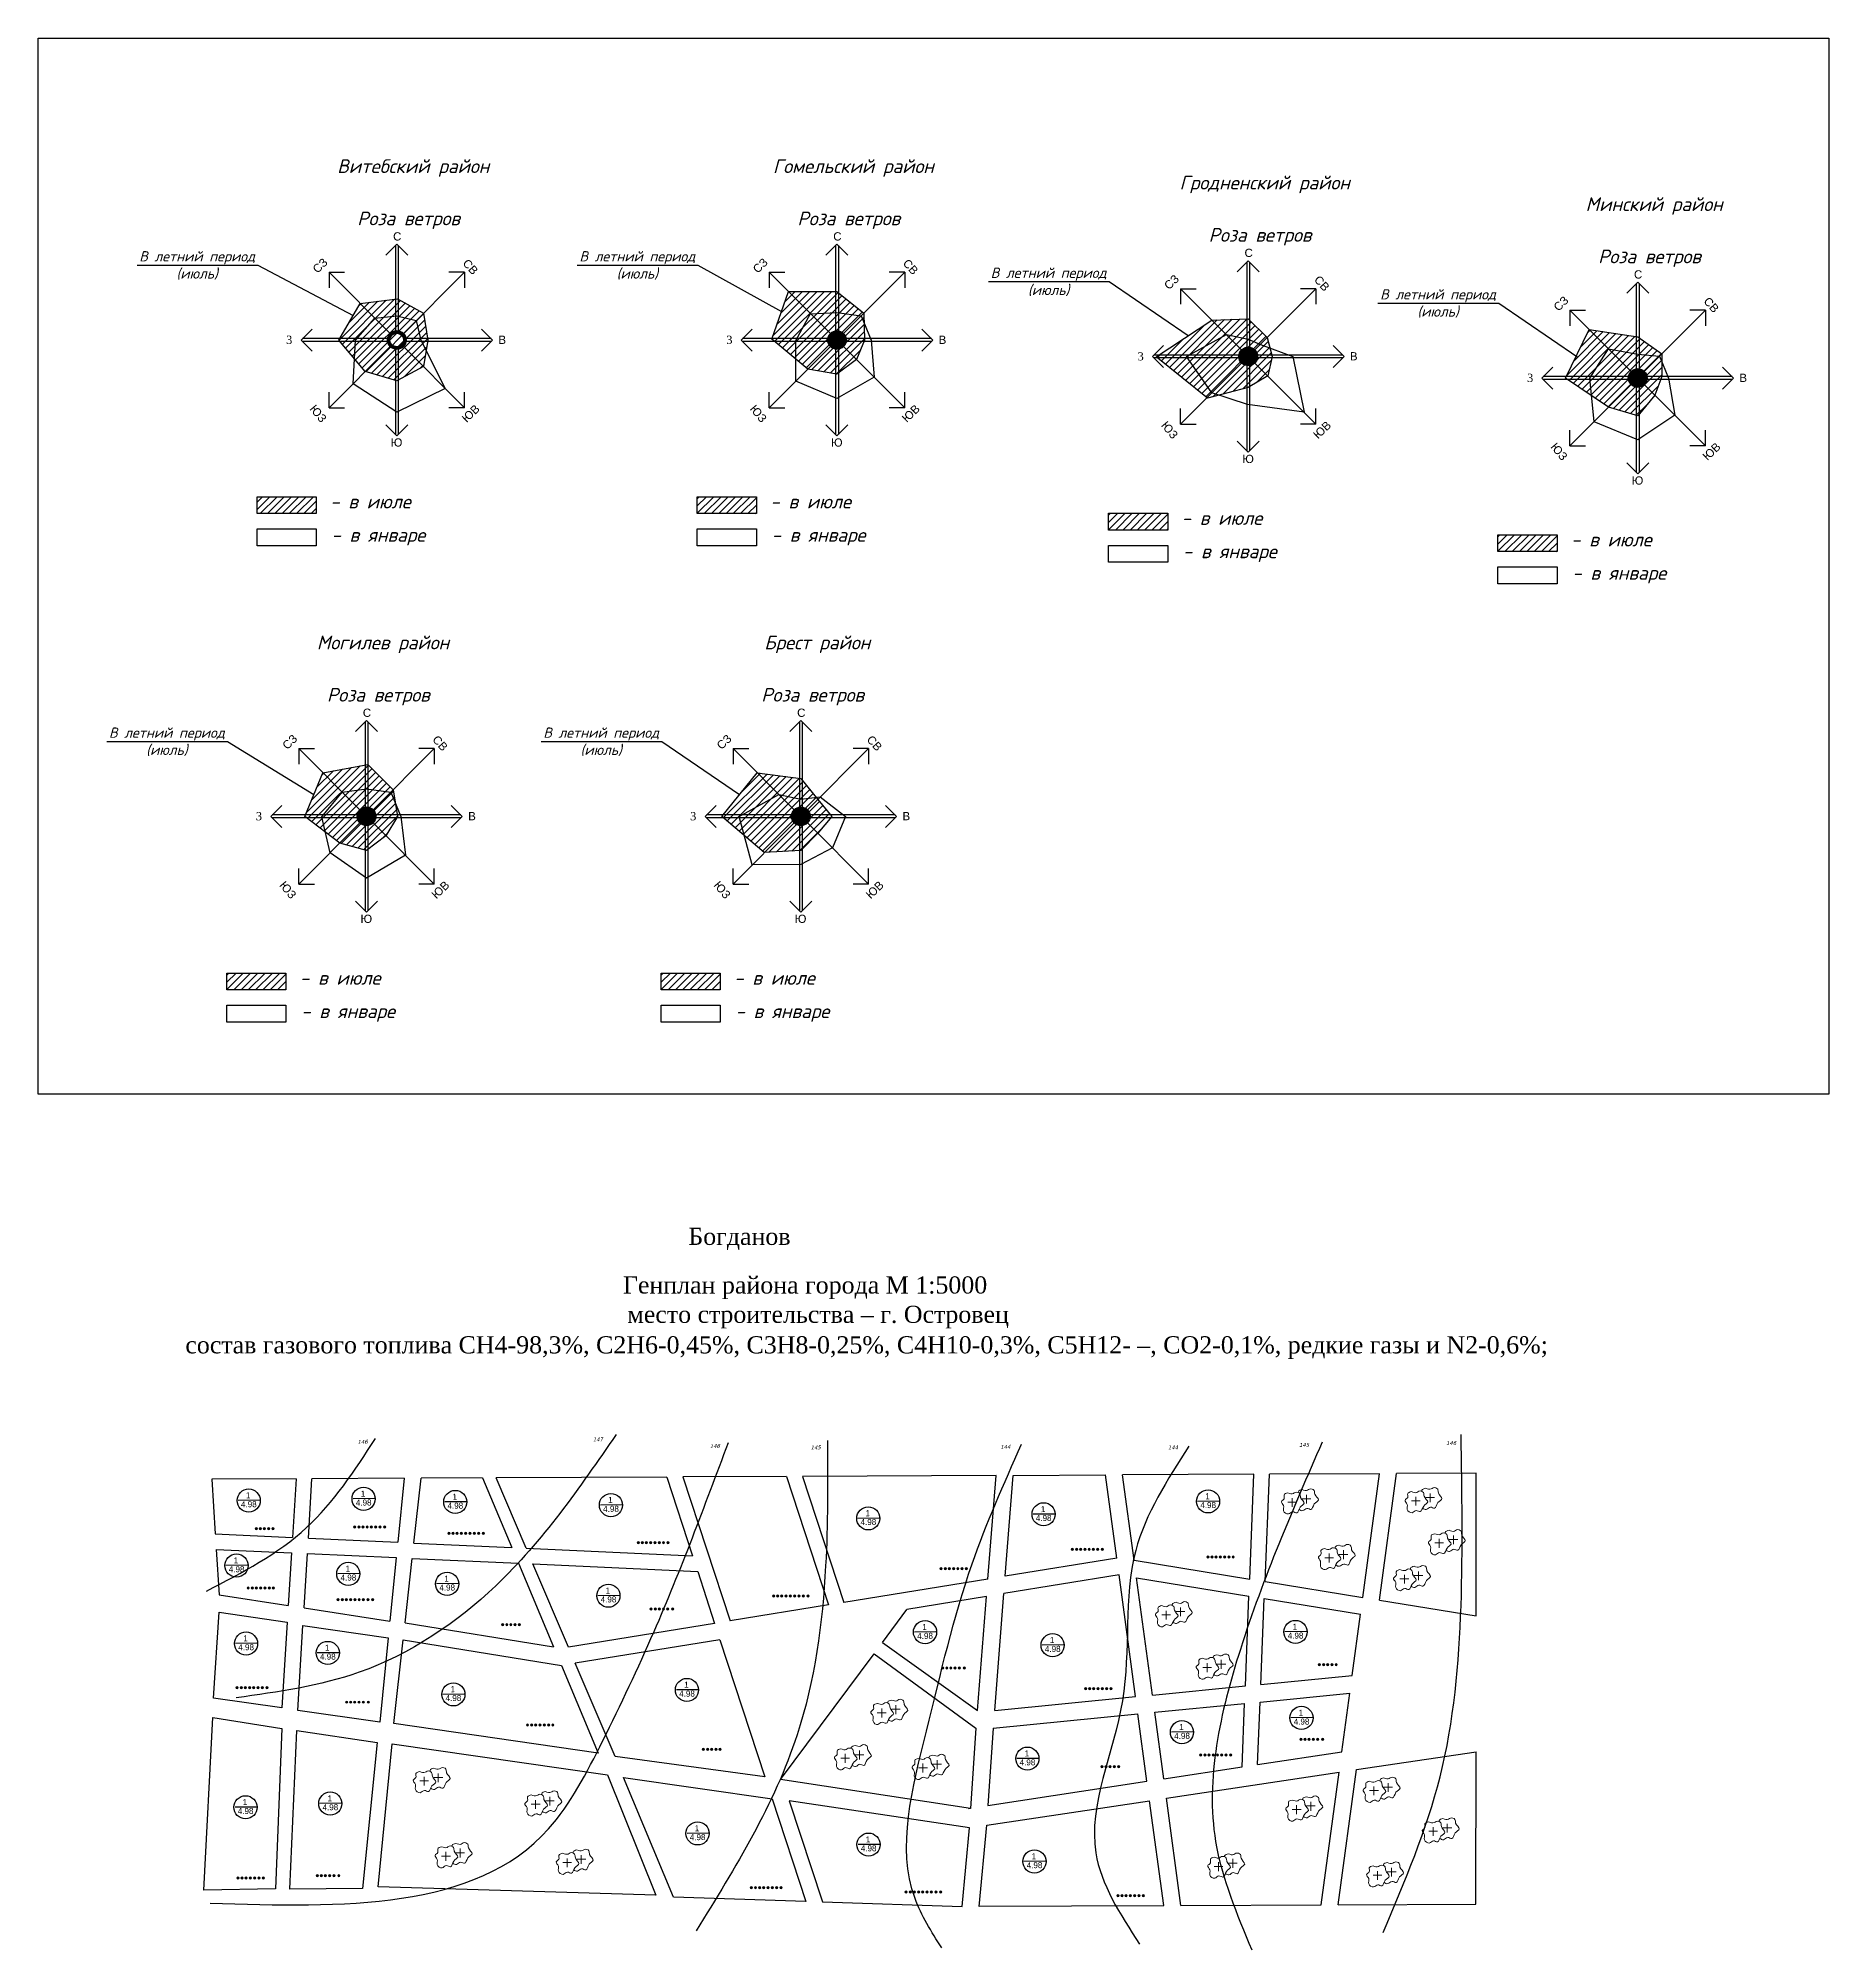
# Model space of a CAD drawing. Header units: millimetres. Extents: x -710977 to 10671, y -929782 to 89628.
# Drawn here: x -140276 to -35908, y -21787 to 89628 of the extents above; entities that cross this region are included whole.
import ezdxf

# ---------------------------------------------------------------- set-up
doc = ezdxf.new("R2010")
doc.units = ezdxf.units.MM
doc.header["$LTSCALE"] = 0.4
doc.layers.add('Доп', color=115, linetype='Continuous', lineweight=25)
doc.layers.add('Тонкая', color=82, linetype='Continuous', lineweight=20)
doc.layers.add('Дополнит', color=7, linetype='Continuous', lineweight=30, true_color=0x4d9900)
doc.layers.add('Площади', color=7, linetype='Continuous')
doc.styles.add('style1', font='verdana.ttf', dxfattribs={"oblique": 15})
doc.styles.add('Ок.', font='isocpeui.ttf', dxfattribs={"height": 1.2})
doc.styles.add('стиль1', font='times.ttf')
pattern_1 = [(45, (-638326.47, 205994.96), (-212.13203, 212.13203), [])]
pattern_2 = [(45, (-614888.07, 176228.5), (-212.13203, 212.13203), [])]

msp = doc.modelspace()

# ---------------------------------------------------------------- texts
at = {"color": 2, "ltscale": 0.5, "attachment_point": 1, "rotation": 0.63656535}
for s, width, insert, char_height in [('1', 1002.98658, (-128170.659, 4872.844), 351.793), ('4.98', 1702.86394, (-121766.265, 4450.399), 351.7926), ('1', 1002.98658, (-121476.299, 4972.492), 351.793), ('1', 1002.98658, (-116133.371, 4788.683), 351.793), ('1', 1002.98658, (-107059, 4606.57), 351.793), ('1', 1002.98658, (-72251.517, 4824.387), 351.793), ('4.98', 1702.86394, (-128460.626, 4350.751), 351.7926), ('4.98', 1702.86394, (-116423.337, 4266.59), 351.7926), ('4.98', 1702.86394, (-107348.967, 4084.477), 351.7926), ('1', 1002.98658, (-92057.902, 3834.963), 351.793), ('4.98', 1702.86394, (-82130.089, 3547.629), 351.7926), ('1', 1002.98658, (-81840.123, 4069.722), 351.793), ('4.98', 1702.86394, (-72541.483, 4302.294), 351.7926), ('4.98', 1702.86394, (-92347.868, 3312.869), 351.7926), ('4.98', 1702.86394, (-129173.168, 561.837), 351.7926), ('1', 1002.98658, (-128883.202, 1083.93), 351.793), ('4.98', 1702.86394, (-122655.137, 77.972), 351.7926), ('1', 1002.98658, (-122365.171, 600.066), 351.793), ('1', 1002.98658, (-116607.137, 17.301), 351.793), ('4.98', 1702.86394, (-116897.104, -504.792), 351.7926), ('1', 1002.98658, (-107204.775, -674.732), 351.793), ('4.98', 1702.86394, (-107494.742, -1196.825), 351.7926), ('4.98', 1702.86394, (-89041.633, -3320.068), 351.7926), ('1', 1002.98658, (-88751.667, -2797.975), 351.793), ('4.98', 1702.86394, (-67446.784, -3306.075), 351.7926), ('1', 1002.98658, (-67156.818, -2783.981), 351.793), ('4.98', 1702.86394, (-128617.866, -3983.82), 351.7926), ('1', 1002.98658, (-128327.899, -3461.727), 351.793), ('1', 1002.98658, (-123563.796, -4008.945), 351.793), ('4.98', 1702.86394, (-81601.587, -4082.049), 351.7926), ('1', 1002.98658, (-81311.621, -3559.956), 351.793), ('4.98', 1702.86394, (-123853.762, -4531.039), 351.7926), ('1', 1002.98658, (-116243.88, -6423.159), 351.793), ('4.98', 1702.86394, (-102918.803, -6689.198), 351.7926), ('1', 1002.98658, (-102628.836, -6167.105), 351.793), ('4.98', 1702.86394, (-116533.846, -6945.253), 351.7926), ('1', 1002.98658, (-66807.933, -7794.146), 351.793), ('1', 1002.98658, (-73773.736, -8628.422), 351.793), ('4.98', 1702.86394, (-67097.9, -8316.239), 351.7926), ('4.98', 1702.86394, (-74063.703, -9150.515), 351.7926), ('4.98', 1702.86394, (-83074.016, -10693.603), 351.7926), ('1', 1002.98658, (-82784.049, -10171.51), 351.793), ('1', 1002.98658, (-128358.342, -13007.377), 351.793), ('4.98', 1702.86394, (-123707.364, -13309.997), 351.7926), ('1', 1002.98658, (-123417.398, -12787.904), 351.793), ('4.98', 1702.86394, (-128648.309, -13529.47), 351.7926), ('4.98', 1702.86394, (-102300.107, -15051.39), 351.7926), ('1', 1002.98658, (-102010.14, -14529.297), 351.793), ('1', 1002.98658, (-92043.488, -15183.779), 351.793), ('4.98', 1702.86394, (-92333.455, -15705.872), 351.7926), ('4.98', 1702.86394, (-82662.452, -16687.29), 351.7926), ('1', 1002.98658, (-82372.485, -16165.196), 351.793)]:
    msp.add_mtext_dynamic_manual_height_columns(s, width=width, gutter_width=3517.926, heights=[0], dxfattribs=dict(at, insert=insert, char_height=char_height))
at = {"layer": 'Дополнит', "color": 0, "lineweight": 30, "attachment_point": 5}
for s, insert, char_height, width, style in [('Витебский район ', (-118417.545, 82062.247), 800, 12433.52481, 'Ок.'), ('Гомельский район ', (-92759.724, 82062.247), 800, 12433.52481, 'Ок.'), ('Гродненский район ', (-68787.106, 81102.592), 800, 12433.52481, 'Ок.'), ('Минский район ', (-46086.948, 79846.456), 800, 12433.52481, 'Ок.'), ('Роза ветров ', (-118688.507, 79016.363), 800, 7525.27572, 'Ок.'), ('Роза ветров ', (-93030.685, 79016.363), 800, 7525.27572, 'Ок.'), ('{\\fArial|b0|i0|c204|p34;С}', (-119350.533, 78074.583), 480, 2328.21606, 'стиль1'), ('{\\fArial|b0|i0|c204|p34;С}', (-93692.711, 78074.583), 480, 2328.21606, 'стиль1'), ('Роза ветров ', (-69058.068, 78056.708), 800, 7525.27572, 'Ок.'), ('{\\H0.75x;В летний период (июль)}', (-131011.43, 76386.806), 800, 7525.27572, 'Ок.'), ('{\\H0.75x;В летний период (июль)}', (-105353.608, 76386.806), 800, 7525.27572, 'Ок.'), ('{\\fArial|b0|i0|c204|p34;С}', (-69720.093, 77114.929), 480, 2328.21606, 'стиль1'), ('Роза ветров ', (-46357.91, 76800.571), 800, 7525.27572, 'Ок.'), ('{\\H0.75x;В летний период (июль)}', (-81380.99, 75427.151), 800, 7525.27572, 'Ок.'), ('{\\fArial|b0|i0|c204|p34;С}', (-47019.936, 75858.792), 480, 2328.21606, 'стиль1'), ('{\\H0.75x;В летний период (июль)}', (-58680.832, 74171.015), 800, 7525.27572, 'Ок.'), ('3', (-125646.851, 72045.685), 480, 2328.21606, 'стиль1'), ('{\\fArial|b0|i0|c204|p34;В}', (-113226.738, 72049.625), 480, 2328.21606, 'стиль1'), ('3', (-99989.03, 72045.685), 480, 2328.21606, 'стиль1'), ('{\\fArial|b0|i0|c204|p34;В}', (-87568.917, 72049.625), 480, 2328.21606, 'стиль1'), ('3', (-76016.412, 71086.03), 480, 2328.21606, 'стиль1'), ('{\\fArial|b0|i0|c204|p34;В}', (-63596.299, 71089.97), 480, 2328.21606, 'стиль1'), ('3', (-53316.254, 69829.894), 480, 2328.21606, 'стиль1'), ('{\\fArial|b0|i0|c204|p34;В}', (-40896.141, 69833.833), 480, 2328.21606, 'стиль1'), ('{\\fArial|b0|i0|c204|p34;Ю}', (-119388.081, 66062.289), 480, 2328.21606, 'стиль1'), ('{\\fArial|b0|i0|c204|p34;Ю}', (-93730.26, 66062.289), 480, 2328.21606, 'стиль1'), ('{\\fArial|b0|i0|c204|p34;Ю}', (-69757.642, 65102.634), 480, 2328.21606, 'стиль1'), ('{\\fArial|b0|i0|c204|p34;Ю}', (-47057.484, 63846.498), 480, 2328.21606, 'стиль1'), ('- в июле', (-120908.627, 62622.334), 800, 7525.27572, 'Ок.'), ('- в июле', (-95250.806, 62622.334), 800, 7525.27572, 'Ок.'), ('- в июле', (-71278.188, 61662.679), 800, 7525.27572, 'Ок.'), ('- в январе', (-120450.125, 60571.691), 800, 7525.27572, 'Ок.'), ('- в январе', (-94792.303, 60571.691), 800, 7525.27572, 'Ок.'), ('- в июле', (-48578.03, 60406.542), 800, 7525.27572, 'Ок.'), ('- в январе', (-70819.686, 59612.037), 800, 7525.27572, 'Ок.'), ('- в январе', (-48119.528, 58355.9), 800, 7525.27572, 'Ок.'), ('Могилев район ', (-120181.248, 54298.662), 800, 12433.52481, 'Ок.'), ('Брест район ', (-94866.632, 54298.662), 800, 12433.52481, 'Ок.'), ('Роза ветров ', (-120452.209, 51252.778), 800, 7525.27572, 'Ок.'), ('Роза ветров ', (-95137.593, 51252.778), 800, 7525.27572, 'Ок.'), ('{\\fArial|b0|i0|c204|p34;С}', (-121114.235, 50310.999), 480, 2328.21606, 'стиль1'), ('{\\fArial|b0|i0|c204|p34;С}', (-95799.619, 50310.999), 480, 2328.21606, 'стиль1'), ('{\\H0.75x;В летний период (июль)}', (-132775.132, 48623.221), 800, 7525.27572, 'Ок.'), ('{\\H0.75x;В летний период (июль)}', (-107460.516, 48623.221), 800, 7525.27572, 'Ок.'), ('3', (-127410.553, 44282.1), 480, 2328.21606, 'стиль1'), ('{\\fArial|b0|i0|c204|p34;В}', (-114990.44, 44286.04), 480, 2328.21606, 'стиль1'), ('3', (-102095.938, 44282.1), 480, 2328.21606, 'стиль1'), ('{\\fArial|b0|i0|c204|p34;В}', (-89675.824, 44286.04), 480, 2328.21606, 'стиль1'), ('{\\fArial|b0|i0|c204|p34;Ю}', (-121151.783, 38298.704), 480, 2328.21606, 'стиль1'), ('{\\fArial|b0|i0|c204|p34;Ю}', (-95837.168, 38298.704), 480, 2328.21606, 'стиль1'), ('- в июле', (-122672.329, 34858.749), 800, 7525.27572, 'Ок.'), ('- в июле', (-97357.713, 34858.749), 800, 7525.27572, 'Ок.'), ('- в январе', (-122213.827, 32808.107), 800, 7525.27572, 'Ок.'), ('- в январе', (-96899.211, 32808.107), 800, 7525.27572, 'Ок.')]:
    msp.add_mtext(s, dxfattribs=dict(at, insert=insert, char_height=char_height, width=width, style=style))
at = {"layer": 'Дополнит', "color": 0, "lineweight": 30, "char_height": 480, "width": 2328.21606, "attachment_point": 5, "style": 'стиль1'}
for s, insert, rotation in [('{\\fArial|b0|i0|c204|p34;СЗ}', (-123843.531, 76374.091), 43.97442839), ('{\\fArial|b0|i0|c204|p34;СВ}', (-115085.33, 76299.378), 311.77644043), ('{\\fArial|b0|i0|c204|p34;СЗ}', (-98185.709, 76374.091), 43.97442839), ('{\\fArial|b0|i0|c204|p34;СВ}', (-89427.508, 76299.378), 311.77644043), ('{\\fArial|b0|i0|c204|p34;СЗ}', (-74213.091, 75414.436), 43.97442839), ('{\\fArial|b0|i0|c204|p34;СВ}', (-65454.89, 75339.723), 311.77644043), ('{\\fArial|b0|i0|c204|p34;СЗ}', (-51512.933, 74158.3), 43.97442839), ('{\\fArial|b0|i0|c204|p34;СВ}', (-42754.733, 74083.587), 311.77644043), ('{\\fArial|b0|i0|c204|p34;ЮЗ}', (-123956.463, 67746.196), 309.74255848), ('{\\fArial|b0|i0|c204|p34;ЮВ}', (-115066.829, 67756.663), 43.81737024), ('{\\fArial|b0|i0|c204|p34;ЮЗ}', (-98298.642, 67746.196), 309.74255848), ('{\\fArial|b0|i0|c204|p34;ЮВ}', (-89409.007, 67756.663), 43.81737024), ('{\\fArial|b0|i0|c204|p34;ЮЗ}', (-74326.024, 66786.541), 309.74255848), ('{\\fArial|b0|i0|c204|p34;ЮВ}', (-65436.389, 66797.008), 43.81737024), ('{\\fArial|b0|i0|c204|p34;ЮЗ}', (-51625.866, 65530.405), 309.74255848), ('{\\fArial|b0|i0|c204|p34;ЮВ}', (-42736.231, 65540.872), 43.81737024), ('{\\fArial|b0|i0|c204|p34;СЗ}', (-125607.233, 48610.506), 43.97442839), ('{\\fArial|b0|i0|c204|p34;СВ}', (-116849.032, 48535.793), 311.77644043), ('{\\fArial|b0|i0|c204|p34;СЗ}', (-100292.617, 48610.506), 43.97442839), ('{\\fArial|b0|i0|c204|p34;СВ}', (-91534.416, 48535.793), 311.77644043), ('{\\fArial|b0|i0|c204|p34;ЮЗ}', (-125720.165, 39982.611), 309.74255848), ('{\\fArial|b0|i0|c204|p34;ЮВ}', (-116830.531, 39993.078), 43.81737024), ('{\\fArial|b0|i0|c204|p34;ЮЗ}', (-100405.549, 39982.611), 309.74255848), ('{\\fArial|b0|i0|c204|p34;ЮВ}', (-91515.915, 39993.078), 43.81737024)]:
    msp.add_mtext(s, dxfattribs=dict(at, insert=insert, rotation=rotation))
at = {"layer": 'Площади', "color": 0, "lineweight": 30, "style": 'style1', "oblique": 15}
for s, p in [('146', (-121661.54, 7705.589)), ('147', (-107944.668, 7844.677)), ('146', (-58213.577, 7629.547)), ('146', (-101125.695, 7455.144)), ('145', (-95250.525, 7377.221)), ('144', (-84193.756, 7413.67)), ('144', (-74427.432, 7377.123)), ('145', (-66782.627, 7523.31))]:
    msp.add_text(s, height=224, rotation=0.71037138, dxfattribs=at).set_placement(p)
at = {"layer": 'Тонкая', "color": 0, "style": 'стиль1'}
for s, p in [('Богданов', (-102381.89, 19294.709)), ('Генплан района города М 1:5000', (-106192.89, 16460.709)), ('место строительства – г. Островец', (-105931.452, 14750.146)), ('состав газового топлива СН4-98,3%%%, С2Н6-0,45%%%, С3Н8-0,25%%%, С4Н10-0,3%%%, С5Н12- –, СО2-0,1%%%, редкие газы и N2-0,6%%%; ', (-131700.452, 12972.146))]:
    msp.add_text(s, height=1000, dxfattribs=at).set_placement(p)

# ---------------------------------------------------------------- hatches: boundary and pattern name
at = {"layer": 'Доп', "lineweight": 30}
h = msp.add_hatch(dxfattribs=at)
h.set_pattern_fill('ANSI31', color=1, scale=2400, style=0)
h.set_pattern_definition(pattern_1)
h.paths.add_polyline_path([(-96546.009, 74866.641), (-93717.582, 74866.641), (-92161.947, 73593.849), (-92117.582, 72038.214), (-92586.211, 70906.843), (-93717.582, 70038.214), (-95414.638, 70341.158), (-97517.18, 72093.449)])
h = msp.add_hatch(dxfattribs=at)
h.set_pattern_fill('ANSI31', color=1, scale=2400, style=0)
h.set_pattern_definition(pattern_1)
h.paths.add_polyline_path([(-121509.602, 74172.413), (-119340.518, 74437.961), (-117819.769, 73593.849), (-117575.404, 72038.214), (-117824.753, 70503.394), (-119375.186, 69664.375), (-121213.881, 70199.736), (-122749.042, 72038.214)])
h = msp.add_hatch(color=0, dxfattribs=at)
h.set_gradient(color1=(159, 4, 58), color2=(169, 4, 62), one_color=1, tint=0.34)
h.paths.add_polyline_path([(-118829.115, 72038.214, 1), (-119921.692, 72038.214, 1)])
h.paths.add_polyline_path([(-119775.001, 72038.214, -1), (-118975.806, 72038.214, -1)], flags=16)
h = msp.add_hatch(color=0, dxfattribs=at)
h.set_gradient(color1=(159, 4, 58), color2=(169, 4, 62), one_color=1, tint=0.34)
h.paths.add_polyline_path([(-93171.293, 72038.214, 1), (-94263.87, 72038.214, 1)])
h = msp.add_hatch(dxfattribs=at)
h.set_pattern_fill('ANSI31', color=1, scale=2400, style=0)
h.set_pattern_definition([(45, (-610732.42, 203531.77), (-212.13203, 212.13203), [])])
h.paths.add_polyline_path([(-69744.964, 73278.559), (-68644.964, 72178.559), (-68344.964, 71078.559), (-68613.593, 69947.188), (-69744.964, 69278.559), (-72117.503, 68643.183), (-75108.256, 71065.561), (-71866.284, 73199.88)])
h = msp.add_hatch(dxfattribs=at)
h.set_pattern_fill('ANSI31', color=1, scale=2400, style=0)
h.set_pattern_definition([(45, (-611699.43, 202275.63), (-212.13203, 212.13203), [])])
h.paths.add_polyline_path([(-47044.806, 72222.423), (-45630.593, 71236.636), (-45630.593, 69902.423), (-46054.857, 68832.473), (-47044.806, 67622.423), (-48741.862, 68125.367), (-51244.806, 69822.423), (-49873.233, 72650.85)])
h = msp.add_hatch(color=0, dxfattribs=at)
h.set_gradient(color1=(159, 4, 58), color2=(169, 4, 62), one_color=1, tint=0.34)
h.paths.add_polyline_path([(-69198.675, 71078.559, 1), (-70291.252, 71078.559, 1)])
h = msp.add_hatch(color=0, dxfattribs=at)
h.set_gradient(color1=(159, 4, 58), color2=(169, 4, 62), one_color=1, tint=0.34)
h.paths.add_polyline_path([(-46498.518, 69822.423, 1), (-47591.095, 69822.423, 1)])
h = msp.add_hatch(dxfattribs=at)
h.set_pattern_fill('ANSI31', color=1, scale=2400, style=0)
h.set_pattern_definition(pattern_1)
h.paths.add_polyline_path([(-127519.749, 62902.625), (-124072.696, 62902.625), (-124072.696, 61921.456), (-127519.749, 61921.456)])
h = msp.add_hatch(dxfattribs=at)
h.set_pattern_fill('ANSI31', color=1, scale=2400, style=0)
h.set_pattern_definition(pattern_1)
h.paths.add_polyline_path([(-101861.927, 62902.625), (-98414.875, 62902.625), (-98414.875, 61921.456), (-101861.927, 61921.456)])
h = msp.add_hatch(dxfattribs=at)
h.set_pattern_fill('ANSI31', color=1, scale=2400, style=0)
h.set_pattern_definition([(45, (-614353.86, 205035.3), (-212.13203, 212.13203), [])])
h.paths.add_polyline_path([(-77889.309, 61942.971), (-74442.257, 61942.971), (-74442.257, 60961.801), (-77889.309, 60961.801)])
h = msp.add_hatch(dxfattribs=at)
h.set_pattern_fill('ANSI31', color=1, scale=2400, style=0)
h.set_pattern_definition([(45, (-591653.7, 203779.17), (-212.13203, 212.13203), [])])
h.paths.add_polyline_path([(-55189.151, 60686.834), (-51742.099, 60686.834), (-51742.099, 59705.665), (-55189.151, 59705.665)])
h = msp.add_hatch(dxfattribs=at)
h.set_pattern_fill('ANSI31', color=1, scale=2400, style=0)
h.set_pattern_definition(pattern_2)
h.paths.add_polyline_path([(-123684.69, 46820.214), (-121059.106, 47296.421), (-119588.21, 45825.525), (-119339.106, 44274.629), (-120007.735, 43143.258), (-121139.106, 42274.629), (-122694.741, 42718.994), (-124739.106, 44274.629)])
h = msp.add_hatch(dxfattribs=at)
h.set_pattern_fill('ANSI31', color=1, scale=2400, style=0)
h.set_pattern_definition(pattern_2)
h.paths.add_polyline_path([(-95824.49, 46474.629), (-94834.54, 45264.579), (-94024.49, 44274.629), (-94834.54, 43284.68), (-95824.49, 42274.629), (-97968.786, 42176.536), (-100424.49, 44274.629), (-98370.264, 46820.024)])
h = msp.add_hatch(color=0, dxfattribs=at)
h.set_gradient(color1=(159, 4, 58), color2=(169, 4, 62), one_color=1, tint=0.34)
h.paths.add_polyline_path([(-120592.817, 44274.629, 1), (-121685.394, 44274.629, 1)])
h = msp.add_hatch(color=0, dxfattribs=at)
h.set_gradient(color1=(159, 4, 58), color2=(169, 4, 62), one_color=1, tint=0.34)
h.paths.add_polyline_path([(-95278.201, 44274.629, 1), (-96370.778, 44274.629, 1)])
h = msp.add_hatch(dxfattribs=at)
h.set_pattern_fill('ANSI31', color=1, scale=2400, style=0)
h.set_pattern_definition([(45, (-665748, 178231.38), (-212.13203, 212.13203), [])])
h.paths.add_polyline_path([(-129283.451, 35139.041), (-125836.399, 35139.041), (-125836.399, 34157.871), (-129283.451, 34157.871)])
h = msp.add_hatch(dxfattribs=at)
h.set_pattern_fill('ANSI31', color=1, scale=2400, style=0)
h.set_pattern_definition([(45, (-640433.38, 178231.38), (-212.13203, 212.13203), [])])
h.paths.add_polyline_path([(-103968.835, 35139.041), (-100521.783, 35139.041), (-100521.783, 34157.871), (-103968.835, 34157.871)])
at = {"layer": 'Тонкая', "ltscale": 10}
for points in [[(-127502.333, 2750.828, 1), (-127636.594, 2750.828, 1)], [(-127257.53, 2750.828, 1), (-127391.791, 2750.828, 1)], [(-127024.006, 2750.828, 1), (-127158.267, 2750.828, 1)], [(-126776.224, 2750.828, 1), (-126910.485, 2750.828, 1)], [(-126528.441, 2750.828, 1), (-126662.702, 2750.828, 1)], [(-121760.52, 2859.893, 1), (-121894.781, 2859.893, 1)], [(-121515.717, 2859.893, 1), (-121649.978, 2859.893, 1)], [(-121282.193, 2859.893, 1), (-121416.454, 2859.893, 1)], [(-121034.411, 2859.893, 1), (-121168.672, 2859.893, 1)], [(-120786.628, 2859.893, 1), (-120920.889, 2859.893, 1)], [(-120535.314, 2859.893, 1), (-120669.575, 2859.893, 1)], [(-120285.193, 2859.893, 1), (-120419.454, 2859.893, 1)], [(-120022.723, 2859.893, 1), (-120156.984, 2859.893, 1)], [(-116270.205, 2487.369, 1), (-116404.466, 2487.369, 1)], [(-116025.402, 2487.369, 1), (-116159.663, 2487.369, 1)], [(-115791.878, 2487.369, 1), (-115926.139, 2487.369, 1)], [(-115544.095, 2487.369, 1), (-115678.356, 2487.369, 1)], [(-115296.313, 2487.369, 1), (-115430.574, 2487.369, 1)], [(-115044.998, 2487.369, 1), (-115179.259, 2487.369, 1)], [(-114794.878, 2487.369, 1), (-114929.139, 2487.369, 1)], [(-114532.408, 2487.369, 1), (-114666.669, 2487.369, 1)], [(-114255.883, 2487.369, 1), (-114390.144, 2487.369, 1)], [(-105238.018, 1942.986, 1), (-105372.279, 1942.986, 1)], [(-104993.214, 1942.986, 1), (-105127.475, 1942.986, 1)], [(-104759.69, 1942.986, 1), (-104893.951, 1942.986, 1)], [(-104511.908, 1942.986, 1), (-104646.169, 1942.986, 1)], [(-104264.126, 1942.986, 1), (-104398.387, 1942.986, 1)], [(-104012.811, 1942.986, 1), (-104147.072, 1942.986, 1)], [(-103762.69, 1942.986, 1), (-103896.951, 1942.986, 1)], [(-103500.22, 1942.986, 1), (-103634.481, 1942.986, 1)], [(-79925.032, 1558.668, 1), (-80059.293, 1558.668, 1)], [(-79680.228, 1558.668, 1), (-79814.489, 1558.668, 1)], [(-79446.704, 1558.668, 1), (-79580.965, 1558.668, 1)], [(-79198.922, 1558.668, 1), (-79333.183, 1558.668, 1)], [(-78951.14, 1558.668, 1), (-79085.401, 1558.668, 1)], [(-78699.825, 1558.668, 1), (-78834.086, 1558.668, 1)], [(-78449.704, 1558.668, 1), (-78583.965, 1558.668, 1)], [(-78187.234, 1558.668, 1), (-78321.495, 1558.668, 1)], [(-72032.388, 1097.274, 1), (-72166.649, 1097.274, 1)], [(-71787.585, 1097.274, 1), (-71921.846, 1097.274, 1)], [(-71554.06, 1097.274, 1), (-71688.321, 1097.274, 1)], [(-71306.278, 1097.274, 1), (-71440.539, 1097.274, 1)], [(-71058.496, 1097.274, 1), (-71192.757, 1097.274, 1)], [(-70807.181, 1097.274, 1), (-70941.442, 1097.274, 1)], [(-70557.06, 1097.274, 1), (-70691.321, 1097.274, 1)], [(-87580.157, 433.243, 1), (-87714.418, 433.243, 1)], [(-87335.354, 433.243, 1), (-87469.615, 433.243, 1)], [(-87101.83, 433.243, 1), (-87236.091, 433.243, 1)], [(-86854.047, 433.243, 1), (-86988.308, 433.243, 1)], [(-86606.265, 433.243, 1), (-86740.526, 433.243, 1)], [(-86354.95, 433.243, 1), (-86489.212, 433.243, 1)], [(-86104.83, 433.243, 1), (-86239.091, 433.243, 1)], [(-127971.741, -698.796, 1), (-128106.002, -698.796, 1)], [(-127726.937, -698.796, 1), (-127861.198, -698.796, 1)], [(-127493.413, -698.796, 1), (-127627.674, -698.796, 1)], [(-127245.631, -698.796, 1), (-127379.892, -698.796, 1)], [(-126997.848, -698.796, 1), (-127132.109, -698.796, 1)], [(-126746.534, -698.796, 1), (-126880.795, -698.796, 1)], [(-126496.413, -698.796, 1), (-126630.674, -698.796, 1)], [(-97346.694, -1166.629, 1), (-97480.955, -1166.629, 1)], [(-97101.891, -1166.629, 1), (-97236.152, -1166.629, 1)], [(-96868.367, -1166.629, 1), (-97002.628, -1166.629, 1)], [(-96620.584, -1166.629, 1), (-96754.845, -1166.629, 1)], [(-96372.802, -1166.629, 1), (-96507.063, -1166.629, 1)], [(-96121.487, -1166.629, 1), (-96255.748, -1166.629, 1)], [(-95871.367, -1166.629, 1), (-96005.628, -1166.629, 1)], [(-95608.897, -1166.629, 1), (-95743.158, -1166.629, 1)], [(-95332.373, -1166.629, 1), (-95466.634, -1166.629, 1)], [(-122727.115, -1372.945, 1), (-122861.376, -1372.945, 1)], [(-122482.312, -1372.945, 1), (-122616.573, -1372.945, 1)], [(-122248.788, -1372.945, 1), (-122383.049, -1372.945, 1)], [(-122001.005, -1372.945, 1), (-122135.266, -1372.945, 1)], [(-121753.223, -1372.945, 1), (-121887.484, -1372.945, 1)], [(-121501.908, -1372.945, 1), (-121636.169, -1372.945, 1)], [(-121251.787, -1372.945, 1), (-121386.048, -1372.945, 1)], [(-120989.318, -1372.945, 1), (-121123.579, -1372.945, 1)], [(-120712.793, -1372.945, 1), (-120847.054, -1372.945, 1)], [(-104488.261, -1933.484, 1), (-104622.522, -1933.484, 1)], [(-104243.458, -1933.484, 1), (-104377.719, -1933.484, 1)], [(-104009.934, -1933.484, 1), (-104144.195, -1933.484, 1)], [(-103762.151, -1933.484, 1), (-103896.412, -1933.484, 1)], [(-103514.369, -1933.484, 1), (-103648.63, -1933.484, 1)], [(-103228.559, -1933.484, 1), (-103362.82, -1933.484, 1)], [(-113139.928, -2843.644, 1), (-113274.189, -2843.644, 1)], [(-112895.125, -2843.644, 1), (-113029.386, -2843.644, 1)], [(-112661.6, -2843.644, 1), (-112795.861, -2843.644, 1)], [(-112413.818, -2843.644, 1), (-112548.079, -2843.644, 1)], [(-112166.036, -2843.644, 1), (-112300.297, -2843.644, 1)], [(-87492.794, -5360.113, 1), (-87627.055, -5360.113, 1)], [(-87247.991, -5360.113, 1), (-87382.252, -5360.113, 1)], [(-87014.467, -5360.113, 1), (-87148.728, -5360.113, 1)], [(-86766.684, -5360.113, 1), (-86900.945, -5360.113, 1)], [(-86518.902, -5360.113, 1), (-86653.163, -5360.113, 1)], [(-86233.092, -5360.113, 1), (-86367.353, -5360.113, 1)], [(-65527.257, -5171.153, 1), (-65661.518, -5171.153, 1)], [(-65282.454, -5171.153, 1), (-65416.715, -5171.153, 1)], [(-65048.93, -5171.153, 1), (-65183.191, -5171.153, 1)], [(-64801.147, -5171.153, 1), (-64935.408, -5171.153, 1)], [(-64553.365, -5171.153, 1), (-64687.626, -5171.153, 1)], [(-128616.442, -6509.249, 1), (-128750.703, -6509.249, 1)], [(-128371.639, -6509.249, 1), (-128505.9, -6509.249, 1)], [(-128138.115, -6509.249, 1), (-128272.376, -6509.249, 1)], [(-127890.333, -6509.249, 1), (-128024.594, -6509.249, 1)], [(-127642.55, -6509.249, 1), (-127776.811, -6509.249, 1)], [(-127391.236, -6509.249, 1), (-127525.497, -6509.249, 1)], [(-127141.115, -6509.249, 1), (-127275.376, -6509.249, 1)], [(-126878.645, -6509.249, 1), (-127012.906, -6509.249, 1)], [(-79161.62, -6561.026, 1), (-79295.881, -6561.026, 1)], [(-78916.817, -6561.026, 1), (-79051.078, -6561.026, 1)], [(-78683.293, -6561.026, 1), (-78817.554, -6561.026, 1)], [(-78435.51, -6561.026, 1), (-78569.771, -6561.026, 1)], [(-78187.728, -6561.026, 1), (-78321.989, -6561.026, 1)], [(-77936.413, -6561.026, 1), (-78070.674, -6561.026, 1)], [(-77686.292, -6561.026, 1), (-77820.553, -6561.026, 1)], [(-122234.862, -7356.302, 1), (-122369.123, -7356.302, 1)], [(-121990.058, -7356.302, 1), (-122124.319, -7356.302, 1)], [(-121756.534, -7356.302, 1), (-121890.795, -7356.302, 1)], [(-121508.752, -7356.302, 1), (-121643.013, -7356.302, 1)], [(-121260.969, -7356.302, 1), (-121395.23, -7356.302, 1)], [(-120975.16, -7356.302, 1), (-121109.421, -7356.302, 1)], [(-111688.847, -8687.978, 1), (-111823.108, -8687.978, 1)], [(-111444.044, -8687.978, 1), (-111578.305, -8687.978, 1)], [(-111210.52, -8687.978, 1), (-111344.781, -8687.978, 1)], [(-110962.737, -8687.978, 1), (-111096.998, -8687.978, 1)], [(-110714.955, -8687.978, 1), (-110849.216, -8687.978, 1)], [(-110463.64, -8687.978, 1), (-110597.901, -8687.978, 1)], [(-110213.519, -8687.978, 1), (-110347.78, -8687.978, 1)], [(-66607.957, -9526.176, 1), (-66742.218, -9526.176, 1)], [(-66363.153, -9526.176, 1), (-66497.414, -9526.176, 1)], [(-66129.629, -9526.176, 1), (-66263.89, -9526.176, 1)], [(-65881.847, -9526.176, 1), (-66016.108, -9526.176, 1)], [(-65634.065, -9526.176, 1), (-65768.326, -9526.176, 1)], [(-65348.255, -9526.176, 1), (-65482.516, -9526.176, 1)], [(-101436.071, -10103.678, 1), (-101570.332, -10103.678, 1)], [(-101191.268, -10103.678, 1), (-101325.529, -10103.678, 1)], [(-100957.744, -10103.678, 1), (-101092.005, -10103.678, 1)], [(-100709.961, -10103.678, 1), (-100844.222, -10103.678, 1)], [(-100462.179, -10103.678, 1), (-100596.44, -10103.678, 1)], [(-78207.745, -11116.611, 1), (-78342.006, -11116.611, 1)], [(-77962.942, -11116.611, 1), (-78097.203, -11116.611, 1)], [(-77729.418, -11116.611, 1), (-77863.679, -11116.611, 1)], [(-77481.636, -11116.611, 1), (-77615.897, -11116.611, 1)], [(-77233.853, -11116.611, 1), (-77368.114, -11116.611, 1)], [(-72444.524, -10440.919, 1), (-72578.785, -10440.919, 1)], [(-72199.721, -10440.919, 1), (-72333.982, -10440.919, 1)], [(-71966.197, -10440.919, 1), (-72100.458, -10440.919, 1)], [(-71718.414, -10440.919, 1), (-71852.675, -10440.919, 1)], [(-71470.632, -10440.919, 1), (-71604.893, -10440.919, 1)], [(-71219.317, -10440.919, 1), (-71353.578, -10440.919, 1)], [(-70969.196, -10440.919, 1), (-71103.457, -10440.919, 1)], [(-70706.727, -10440.919, 1), (-70840.988, -10440.919, 1)], [(-128568.297, -17607.48, 1), (-128702.558, -17607.48, 1)], [(-128323.494, -17607.48, 1), (-128457.755, -17607.48, 1)], [(-128089.969, -17607.48, 1), (-128224.23, -17607.48, 1)], [(-127842.187, -17607.48, 1), (-127976.448, -17607.48, 1)], [(-127594.405, -17607.48, 1), (-127728.666, -17607.48, 1)], [(-127343.09, -17607.48, 1), (-127477.351, -17607.48, 1)], [(-127092.969, -17607.48, 1), (-127227.23, -17607.48, 1)], [(-123946.495, -17476.177, 1), (-124080.756, -17476.177, 1)], [(-123701.692, -17476.177, 1), (-123835.953, -17476.177, 1)], [(-123468.167, -17476.177, 1), (-123602.428, -17476.177, 1)], [(-123220.385, -17476.177, 1), (-123354.646, -17476.177, 1)], [(-122972.603, -17476.177, 1), (-123106.864, -17476.177, 1)], [(-122686.793, -17476.177, 1), (-122821.054, -17476.177, 1)], [(-98643.983, -18168.292, 1), (-98778.244, -18168.292, 1)], [(-98399.18, -18168.292, 1), (-98533.441, -18168.292, 1)], [(-98165.655, -18168.292, 1), (-98299.916, -18168.292, 1)], [(-97917.873, -18168.292, 1), (-98052.134, -18168.292, 1)], [(-97670.091, -18168.292, 1), (-97804.352, -18168.292, 1)], [(-97418.776, -18168.292, 1), (-97553.037, -18168.292, 1)], [(-97168.655, -18168.292, 1), (-97302.916, -18168.292, 1)], [(-96906.185, -18168.292, 1), (-97040.446, -18168.292, 1)], [(-89623.443, -18422.601, 1), (-89757.704, -18422.601, 1)], [(-89378.64, -18422.601, 1), (-89512.901, -18422.601, 1)], [(-89145.116, -18422.601, 1), (-89279.377, -18422.601, 1)], [(-88897.333, -18422.601, 1), (-89031.594, -18422.601, 1)], [(-88649.551, -18422.601, 1), (-88783.812, -18422.601, 1)], [(-88398.236, -18422.601, 1), (-88532.497, -18422.601, 1)], [(-88148.115, -18422.601, 1), (-88282.377, -18422.601, 1)], [(-87885.646, -18422.601, 1), (-88019.907, -18422.601, 1)], [(-87609.121, -18422.601, 1), (-87743.382, -18422.601, 1)], [(-77277.892, -18639.292, 1), (-77412.153, -18639.292, 1)], [(-77033.089, -18639.292, 1), (-77167.35, -18639.292, 1)], [(-76799.565, -18639.292, 1), (-76933.826, -18639.292, 1)], [(-76551.782, -18639.292, 1), (-76686.043, -18639.292, 1)], [(-76304, -18639.292, 1), (-76438.261, -18639.292, 1)], [(-76052.685, -18639.292, 1), (-76186.946, -18639.292, 1)], [(-75802.564, -18639.292, 1), (-75936.825, -18639.292, 1)]]:
    msp.add_hatch(color=0, dxfattribs=at).paths.add_polyline_path(points)

# ---------------------------------------------------------------- linework, layer by layer
at = {"color": 0, "lineweight": 30}
for p, q in [((-125233.651, 5663.799), (-130164.503, 5640.64)), ((-130164.503, 5640.64), (-129958.96, 2452.617)), ((-125233.651, 5663.799), (-125451.128, 2245.222)), ((-124531.012, 2202.889), (-124318.087, 5668.1)), ((-118938.421, 5693.367), (-124318.087, 5668.1)), ((-118938.421, 5693.367), (-119312.918, 1962.816)), ((-118379.885, 1919.889), (-117962.692, 5697.95)), ((-114384.688, 5714.756), (-117962.692, 5697.95)), ((-114384.688, 5714.756), (-112676.387, 1657.484)), ((-103640.531, 5765.22), (-113576.492, 5718.552)), ((-111827.752, 1618.44), (-113576.492, 5718.552)), ((-103640.531, 5765.22), (-102137.004, 1172.59)), ((-96668.229, 5797.968), (-102698.823, 5769.643)), ((-102698.823, 5769.643), (-99942.191, -2616.865)), ((-96668.229, 5797.968), (-94217.188, -1688.905)), ((-84446.98, 5855.369), (-95726.398, 5802.391)), ((-95726.398, 5802.391), (-93312.235, -1542.223)), ((-84919.357, -181.831), (-84446.98, 5855.369)), ((-83906.511, -17.66), (-83446.98, 5855.369)), ((-83446.98, 5855.369), (-78066.114, 5885.34)), ((-77409.923, 1035.365), (-78066.114, 5885.34)), ((-69414.812, 5925.974), (-77066.749, 5890.033)), ((-76393.438, 913.523), (-77066.749, 5890.033)), ((-69662.266, -177.525), (-69414.812, 5925.974)), ((-68768.141, -322.452), (-68514.641, 5930.202)), ((-62098.456, 5960.338), (-68514.641, 5930.202)), ((-63073.392, -1245.508), (-62098.456, 5960.338)), ((-62094.851, -1404.118), (-61097.82, 5965.038)), ((-56458.01, 5986.83), (-61097.82, 5965.038)), ((-56463.211, -2316.944), (-56458.01, 5986.83)), ((-129958.96, 2452.617), (-125451.128, 2245.222)), ((-129900.761, 1549.939), (-129729.595, -1104.878)), ((-129900.761, 1549.939), (-125508.215, 1347.848)), ((-125508.215, 1347.848), (-125703.478, -1721.539)), ((-124780.837, -1862.856), (-124586.158, 1305.426)), ((-124586.158, 1305.426), (-119402.851, 1066.954)), ((-124531.012, 2202.889), (-119312.918, 1962.816)), ((-118379.885, 1919.889), (-112676.387, 1657.484)), ((-111827.752, 1618.44), (-102137.004, 1172.59)), ((-119402.851, 1066.954), (-119773.949, -2629.737)), ((-118893.954, -2735.48), (-118478.765, 1024.438)), ((-118478.765, 1024.438), (-112289.96, 739.705)), ((-112289.96, 739.705), (-110235.856, -4138.861)), ((-109369.609, -4144.944), (-111436.209, 700.426)), ((-111436.209, 700.426), (-101837.857, 258.827)), ((-101837.857, 258.827), (-100848.334, -2763.74)), ((-77277.528, 56.825), (-83985.761, -1030.505)), ((-77409.923, 1035.365), (-83906.511, -17.66)), ((-76318.027, -7034.944), (-77277.528, 56.825)), ((-76393.438, 913.523), (-69662.266, -177.525)), ((-129729.595, -1104.878), (-125703.478, -1721.539)), ((-84919.357, -181.831), (-93312.235, -1542.223)), ((-84518.269, -7836.208), (-83985.761, -1030.505)), ((-75331.075, -6938.507), (-76255.106, -108.899)), ((-76255.106, -108.899), (-69702.544, -1170.996)), ((-68768.141, -322.452), (-63073.392, -1245.508)), ((-130052.655, -7115.602), (-129729.595, -2104.878)), ((-129729.595, -2104.878), (-125765.233, -2692.291)), ((-124780.837, -1862.856), (-119773.949, -2629.737)), ((-94217.188, -1688.905), (-99942.191, -2616.865)), ((-91067.644, -3872.103), (-89639.35, -1946.889)), ((-84998.606, -1194.676), (-89639.35, -1946.889)), ((-85518.269, -7836.208), (-84998.606, -1194.676)), ((-69914.919, -6409.282), (-69702.544, -1170.996)), ((-69011.34, -6320.992), (-68808.42, -1315.924)), ((-68808.42, -1315.924), (-63205.786, -2224.048)), ((-63689.741, -5801.006), (-63205.786, -2224.048)), ((-62094.851, -1404.118), (-56463.211, -2316.944)), ((-125765.233, -2692.291), (-126083.334, -7692.607)), ((-125147.707, -7833.417), (-124843.243, -2878.461)), ((-124843.243, -2878.461), (-119872.815, -3614.594)), ((-118893.954, -2735.48), (-110235.856, -4138.861)), ((-100848.334, -2763.74), (-109369.609, -4144.944)), ((-119872.815, -3614.594), (-120364.459, -8512.102)), ((-119541.067, -8595.678), (-119002.438, -3717.896)), ((-119002.438, -3717.896), (-109783.97, -5212.107)), ((-100537.452, -3713.35), (-108970.678, -5080.282)), ((-100537.452, -3713.35), (-97919.448, -11710.226)), ((-91067.644, -3872.103), (-85518.269, -7836.208)), ((-109783.97, -5212.107), (-107628.731, -10330.871)), ((-106651.372, -10518.146), (-108970.678, -5080.282)), ((-97000.142, -11868.588), (-91558.129, -4533.233)), ((-91558.129, -4533.233), (-85616.676, -8867.669)), ((-75331.075, -6938.507), (-69914.919, -6409.282)), ((-69011.34, -6320.992), (-63689.741, -5801.006)), ((-126083.334, -7692.607), (-130052.655, -7115.602)), ((-84518.269, -7836.208), (-76318.027, -7034.944)), ((-75194.625, -7947.019), (-69956.512, -7435.192)), ((-70106.144, -11125.889), (-69956.512, -7435.192)), ((-69200.571, -10988.424), (-69052.933, -7346.901)), ((-69052.933, -7346.901), (-63829.847, -6836.541)), ((-64290.749, -10243.114), (-63829.847, -6836.541)), ((-130621.244, -18317.698), (-130088.812, -8254.989)), ((-130088.812, -8254.989), (-126069.12, -8889.4)), ((-126069.12, -8889.4), (-126454.125, -18232.68)), ((-120364.459, -8512.102), (-125147.707, -7833.417)), ((-107628.731, -10330.871), (-119541.067, -8595.678)), ((-85616.676, -8867.669), (-85944.476, -13546.836)), ((-84616.676, -8867.669), (-84932.546, -13376.534)), ((-84616.676, -8867.669), (-76181.577, -8043.457)), ((-75650.656, -11967.545), (-76181.577, -8043.457)), ((-74670.781, -11818.8), (-75194.625, -7947.019)), ((-125610.896, -18255.451), (-125209.981, -9015.285)), ((-125209.981, -9015.285), (-120513.097, -9702.299)), ((-120513.097, -9702.299), (-121379.906, -18213.748)), ((-120466.796, -18125.354), (-119647.462, -9783.672)), ((-119647.462, -9783.672), (-107090.556, -11582.753)), ((-97919.448, -11710.226), (-106651.372, -10518.146)), ((-74670.781, -11818.8), (-70106.144, -11125.889)), ((-69200.571, -10988.424), (-64290.749, -10243.114)), ((-63432.218, -11288.73), (-56468.176, -10243.85)), ((-56473.737, -19122.308), (-56468.176, -10243.85)), ((-107090.556, -11582.753), (-104273.936, -18613.137)), ((-103247.199, -18720.755), (-106155.493, -11740.641)), ((-106155.493, -11740.641), (-97502.538, -12983.707)), ((-85944.476, -13546.836), (-97000.142, -11868.588)), ((-84932.546, -13376.534), (-75650.656, -11967.545)), ((-74517.468, -12951.953), (-64452.939, -11441.878)), ((-65497.663, -19163.533), (-64452.939, -11441.878)), ((-64497.044, -19158.961), (-63432.218, -11288.73)), ((-97502.538, -12983.707), (-95540.498, -18976.894)), ((-85999.452, -14674.702), (-96496.487, -13099.734)), ((-96496.487, -13099.734), (-94557.294, -18999.347)), ((-84985.408, -14522.556), (-75497.572, -13099.007)), ((-74671.384, -19205.441), (-75497.572, -13099.007)), ((-73672.002, -19200.876), (-74517.468, -12951.953)), ((-86054.428, -13546.836), (-85943.295, -13529.966)), ((-86422.616, -19259.125), (-85999.452, -14674.702)), ((-85422.616, -19259.125), (-84985.408, -14522.556)), ((-126454.125, -18232.68), (-130621.244, -18317.698)), ((-121379.906, -18213.748), (-125610.896, -18255.451)), ((-104273.936, -18613.137), (-120466.796, -18125.354)), ((-95540.498, -18976.894), (-103247.199, -18720.755)), ((-94557.294, -18999.347), (-86422.616, -19259.125)), ((-85422.195, -19254.555), (-74671.384, -19205.441)), ((-73672.002, -19200.876), (-65497.663, -19163.533)), ((-64497.044, -19158.961), (-56473.737, -19122.308))]:
    msp.add_line(p, q, dxfattribs=at)
at = {"color": 241, "lineweight": 25}
for p, q in [((-120673.114, 4510.353), (-121923.855, 4496.457)), ((-127367.475, 4410.705), (-128618.216, 4396.809)), ((-115330.186, 4326.544), (-116580.927, 4312.647)), ((-106255.816, 4144.431), (-107506.557, 4130.534)), ((-91254.717, 3372.824), (-92505.458, 3358.927)), ((-81036.938, 3607.583), (-82287.679, 3593.687)), ((-71448.332, 4362.248), (-72699.073, 4348.352)), ((-128080.017, 621.791), (-129330.758, 607.894)), ((-121561.986, 137.926), (-122812.727, 124.03)), ((-115803.953, -444.838), (-117054.694, -458.734)), ((-106401.591, -1136.871), (-107652.332, -1150.768)), ((-87948.482, -3260.114), (-89199.223, -3274.011)), ((-66353.633, -3246.121), (-67604.374, -3260.017)), ((-127524.715, -3923.866), (-128775.456, -3937.762)), ((-80508.436, -4022.095), (-81759.177, -4035.991)), ((-122760.611, -4471.085), (-124011.352, -4484.981)), ((-101825.652, -6629.244), (-103076.393, -6643.141)), ((-115440.695, -6885.298), (-116691.436, -6899.195)), ((-66004.749, -8256.285), (-67255.49, -8270.182)), ((-72970.552, -9090.561), (-74221.293, -9104.457)), ((-81980.865, -10633.649), (-83231.606, -10647.545)), ((-122614.213, -13250.043), (-123864.954, -13263.939)), ((-127555.158, -13469.516), (-128805.899, -13483.413)), ((-101206.956, -14991.436), (-102457.697, -15005.332)), ((-91240.304, -15645.918), (-92491.045, -15659.814)), ((-81569.301, -16627.335), (-82820.042, -16641.232))]:
    msp.add_line(p, q, dxfattribs=at)
for centre in [(-128005.945, 4395.97), (-121311.585, 4495.618), (-115968.656, 4311.808), (-106894.286, 4129.695), (-72086.803, 4347.513), (-91893.188, 3358.088), (-81675.409, 3592.848), (-128718.488, 607.055), (-122200.457, 123.191), (-116442.423, -459.574), (-107040.061, -1151.607), (-128163.185, -3938.601), (-88586.953, -3274.85), (-66992.104, -3260.856), (-123399.082, -4485.82), (-81146.907, -4036.831), (-116079.166, -6900.034), (-102464.122, -6643.98), (-66643.219, -8271.021), (-73609.022, -9105.296), (-82619.335, -10648.384), (-128193.628, -13484.252), (-123252.683, -13264.778), (-101845.426, -15006.171), (-91878.774, -15660.653), (-82207.771, -16642.071)]:
    msp.add_circle(centre, 674.561, dxfattribs=at)
at = {"ltscale": 0.5}
for points in [[(-130467.73, -883.814), (-124636.096, 2816.9), (-120616.995, 8013.647)], [(-106589.552, 8249.862), (-113603.276, -568.858), (-121562.667, -5608.129), (-128734.001, -7104.161)], [(-94268.068, 7903.988), (-94378.948, 591.928), (-96042.201, -9268.275), (-101919.024, -20679.521)], [(-61890.094, -20790.308), (-58563.587, -11705.628), (-57343.869, -1734.636), (-57343.869, 8236.354)], [(-130255.396, -19077.137), (-110529.846, -14741.805), (-107377.609, -9623.795), (-104382.987, -3245.971), (-100048.664, 7777.431)], [(-87615.06, -21676.619), (-89167.428, -18796.111), (-88502.124, -9046.698), (-85840.922, 702.717), (-82957.95, 7682.411)], [(-73200.206, 7571.621), (-76304.943, 1478.238), (-77081.127, -7274.076), (-78633.495, -16137.179), (-76083.178, -21455.042)], [(-65438.365, 7793.2), (-70206.354, -4282.779), (-71647.838, -15472.448), (-69541.05, -21787.408)]]:
    msp.add_spline(points, degree=3, dxfattribs=at)
at = {"layer": 'Доп', "color": 0, "lineweight": 30}
for p, q in [((-119375.404, 77621.399), (-120016.962, 76979.84)), ((-119375.404, 77621.399), (-118733.845, 76979.84)), ((-93717.582, 77621.399), (-94359.14, 76979.84)), ((-93717.582, 77621.399), (-93076.023, 76979.84)), ((-123323.311, 75986.122), (-122416.01, 75986.122)), ((-123323.311, 75986.122), (-123323.311, 75078.821)), ((-115427.496, 75986.122), (-116334.797, 75986.122)), ((-115427.496, 75986.122), (-115427.496, 75078.821)), ((-97665.49, 75986.122), (-96758.189, 75986.122)), ((-97665.49, 75986.122), (-97665.49, 75078.821)), ((-89769.674, 75986.122), (-90676.975, 75986.122)), ((-89769.674, 75986.122), (-89769.674, 75078.821)), ((-69744.964, 76661.744), (-70386.523, 76020.186)), ((-69744.964, 76661.744), (-69103.405, 76020.186)), ((-73692.872, 75026.467), (-72785.571, 75026.467)), ((-73692.872, 75026.467), (-73692.872, 74119.166)), ((-65797.056, 75026.467), (-66704.357, 75026.467)), ((-65797.056, 75026.467), (-65797.056, 74119.166)), ((-47044.806, 75405.608), (-47686.365, 74764.049)), ((-47044.806, 75405.608), (-46403.247, 74764.049)), ((-50992.714, 73770.331), (-50085.413, 73770.331)), ((-50992.714, 73770.331), (-50992.714, 72863.03)), ((-43096.898, 73770.331), (-44004.199, 73770.331)), ((-43096.898, 73770.331), (-43096.898, 72863.03)), ((-124958.588, 72038.214), (-124317.03, 72679.773)), ((-113792.219, 72038.214), (-114433.777, 72679.773)), ((-99300.767, 72038.214), (-98659.208, 72679.773)), ((-88134.397, 72038.214), (-88775.955, 72679.773)), ((-124958.588, 72038.214), (-124317.03, 71396.655)), ((-113792.219, 72038.214), (-114433.777, 71396.655)), ((-99300.767, 72038.214), (-98659.208, 71396.655)), ((-88134.397, 72038.214), (-88775.955, 71396.655)), ((-75328.149, 71078.559), (-74686.59, 71720.118)), ((-64161.779, 71078.559), (-64803.338, 71720.118)), ((-75328.149, 71078.559), (-74686.59, 70437.001)), ((-64161.779, 71078.559), (-64803.338, 70437.001)), ((-52627.991, 69822.423), (-51986.432, 70463.982)), ((-41461.621, 69822.423), (-42103.18, 70463.982)), ((-52627.991, 69822.423), (-51986.432, 69180.864)), ((-41461.621, 69822.423), (-42103.18, 69180.864)), ((-123323.311, 68090.306), (-123323.311, 68997.607)), ((-123323.311, 68090.306), (-122416.01, 68090.306)), ((-115427.496, 68090.306), (-116334.797, 68090.306)), ((-115427.496, 68090.306), (-115427.496, 68997.607)), ((-97665.49, 68090.306), (-97665.49, 68997.607)), ((-97665.49, 68090.306), (-96758.189, 68090.306)), ((-89769.674, 68090.306), (-90676.975, 68090.306)), ((-89769.674, 68090.306), (-89769.674, 68997.607)), ((-73692.872, 67130.651), (-73692.872, 68037.952)), ((-65797.056, 67130.651), (-65797.056, 68037.952)), ((-119375.404, 66455.029), (-120016.962, 67096.588)), ((-119375.404, 66455.029), (-118733.845, 67096.588)), ((-93717.582, 66455.029), (-94359.14, 67096.588)), ((-93717.582, 66455.029), (-93076.023, 67096.588)), ((-73692.872, 67130.651), (-72785.571, 67130.651)), ((-65797.056, 67130.651), (-66704.357, 67130.651)), ((-69744.964, 65495.374), (-70386.523, 66136.933)), ((-69744.964, 65495.374), (-69103.405, 66136.933)), ((-50992.714, 65874.515), (-50992.714, 66781.816)), ((-50992.714, 65874.515), (-50085.413, 65874.515)), ((-43096.898, 65874.515), (-44004.199, 65874.515)), ((-43096.898, 65874.515), (-43096.898, 66781.816)), ((-47044.806, 64239.238), (-47686.365, 64880.797)), ((-47044.806, 64239.238), (-46403.247, 64880.797)), ((-121139.106, 49857.814), (-121780.664, 49216.256)), ((-121139.106, 49857.814), (-120497.547, 49216.256)), ((-95824.49, 49857.814), (-96466.048, 49216.256)), ((-95824.49, 49857.814), (-95182.931, 49216.256)), ((-125087.014, 48222.537), (-124179.713, 48222.537)), ((-125087.014, 48222.537), (-125087.014, 47315.236)), ((-117191.198, 48222.537), (-118098.499, 48222.537)), ((-117191.198, 48222.537), (-117191.198, 47315.236)), ((-99772.398, 48222.537), (-98865.097, 48222.537)), ((-99772.398, 48222.537), (-99772.398, 47315.236)), ((-91876.582, 48222.537), (-92783.883, 48222.537)), ((-91876.582, 48222.537), (-91876.582, 47315.236)), ((-126722.291, 44274.629), (-126080.732, 44916.188)), ((-115555.921, 44274.629), (-116197.479, 44916.188)), ((-101407.675, 44274.629), (-100766.116, 44916.188)), ((-90241.305, 44274.629), (-90882.863, 44916.188)), ((-126722.291, 44274.629), (-126080.732, 43633.071)), ((-115555.921, 44274.629), (-116197.479, 43633.071)), ((-101407.675, 44274.629), (-100766.116, 43633.071)), ((-90241.305, 44274.629), (-90882.863, 43633.071)), ((-125087.014, 40326.721), (-125087.014, 41234.022)), ((-117191.198, 40326.721), (-117191.198, 41234.022)), ((-99772.398, 40326.721), (-99772.398, 41234.022)), ((-91876.582, 40326.721), (-91876.582, 41234.022)), ((-125087.014, 40326.721), (-124179.713, 40326.721)), ((-117191.198, 40326.721), (-118098.499, 40326.721)), ((-99772.398, 40326.721), (-98865.097, 40326.721)), ((-91876.582, 40326.721), (-92783.883, 40326.721)), ((-121139.106, 38691.444), (-121780.664, 39333.003)), ((-121139.106, 38691.444), (-120497.547, 39333.003)), ((-95824.49, 38691.444), (-96466.048, 39333.003)), ((-95824.49, 38691.444), (-95182.931, 39333.003))]:
    msp.add_line(p, q, dxfattribs=at)
at = {"layer": 'Доп', "color": 0, "lineweight": 30, "extrusion": (0, 0, -1)}
for p, q in [((-119455.404, 77541.399), (-119455.404, 72578.613)), ((-119295.404, 77541.399), (-119295.404, 72578.613)), ((-93797.582, 77541.399), (-93797.582, 72578.613)), ((-93637.582, 77541.399), (-93637.582, 72578.613)), ((-123323.311, 75986.122), (-119761.688, 72424.498)), ((-115427.496, 75986.122), (-118989.119, 72424.498)), ((-97665.49, 75986.122), (-94103.866, 72424.498)), ((-89769.674, 75986.122), (-93331.297, 72424.498)), ((-69824.964, 76581.744), (-69824.964, 71618.958)), ((-69664.964, 76581.744), (-69664.964, 71618.958)), ((-73692.872, 75026.467), (-70131.248, 71464.844)), ((-65797.056, 75026.467), (-69358.68, 71464.844)), ((-47124.806, 75325.608), (-47124.806, 70362.822)), ((-46964.806, 75325.608), (-46964.806, 70362.822)), ((-50992.714, 73770.331), (-47431.09, 70208.707)), ((-43096.898, 73770.331), (-46658.522, 70208.707)), ((-119915.803, 72118.214), (-124878.588, 72118.214)), ((-119915.803, 71958.214), (-124878.588, 71958.214)), ((-119761.688, 71651.93), (-123323.311, 68090.306)), ((-119455.404, 71497.815), (-119455.404, 66535.029)), ((-119295.404, 71497.815), (-119295.404, 66535.029)), ((-118989.119, 71651.93), (-115427.496, 68090.306)), ((-113872.219, 72118.214), (-118835.004, 72118.214)), ((-113872.219, 71958.214), (-118835.004, 71958.214)), ((-94257.981, 72118.214), (-99220.767, 72118.214)), ((-94257.981, 71958.214), (-99220.767, 71958.214)), ((-94103.866, 71651.93), (-97665.49, 68090.306)), ((-93797.582, 71497.815), (-93797.582, 66535.029)), ((-93637.582, 71497.815), (-93637.582, 66535.029)), ((-93331.297, 71651.93), (-89769.674, 68090.306)), ((-88214.397, 72118.214), (-93177.183, 72118.214)), ((-88214.397, 71958.214), (-93177.183, 71958.214)), ((-70285.363, 71158.559), (-75248.149, 71158.559)), ((-70285.363, 70998.559), (-75248.149, 70998.559)), ((-70131.248, 70692.275), (-73692.872, 67130.651)), ((-69824.964, 70538.16), (-69824.964, 65575.374)), ((-69664.964, 70538.16), (-69664.964, 65575.374)), ((-69358.68, 70692.275), (-65797.056, 67130.651)), ((-64241.779, 71158.559), (-69204.565, 71158.559)), ((-64241.779, 70998.559), (-69204.565, 70998.559)), ((-47585.205, 69902.423), (-52547.991, 69902.423)), ((-47585.205, 69742.423), (-52547.991, 69742.423)), ((-47431.09, 69436.138), (-50992.714, 65874.515)), ((-47124.806, 69282.024), (-47124.806, 64319.238)), ((-46964.806, 69282.024), (-46964.806, 64319.238)), ((-46658.522, 69436.138), (-43096.898, 65874.515)), ((-41541.621, 69902.423), (-46504.407, 69902.423)), ((-41541.621, 69742.423), (-46504.407, 69742.423)), ((-121219.106, 49777.814), (-121219.106, 44815.028)), ((-121059.106, 49777.814), (-121059.106, 44815.028)), ((-95904.49, 49777.814), (-95904.49, 44815.028)), ((-95744.49, 49777.814), (-95744.49, 44815.028)), ((-125087.014, 48222.537), (-121525.39, 44660.914)), ((-117191.198, 48222.537), (-120752.821, 44660.914)), ((-99772.398, 48222.537), (-96210.774, 44660.914)), ((-91876.582, 48222.537), (-95438.205, 44660.914)), ((-121679.505, 44354.629), (-126642.291, 44354.629)), ((-121679.505, 44194.629), (-126642.291, 44194.629)), ((-121525.39, 43888.345), (-125087.014, 40326.721)), ((-121219.106, 43734.23), (-121219.106, 38771.444)), ((-121059.106, 43734.23), (-121059.106, 38771.444)), ((-120752.821, 43888.345), (-117191.198, 40326.721)), ((-115635.921, 44354.629), (-120598.707, 44354.629)), ((-115635.921, 44194.629), (-120598.707, 44194.629)), ((-96364.889, 44354.629), (-101327.675, 44354.629)), ((-96364.889, 44194.629), (-101327.675, 44194.629)), ((-96210.774, 43888.345), (-99772.398, 40326.721)), ((-95904.49, 43734.23), (-95904.49, 38771.444)), ((-95744.49, 43734.23), (-95744.49, 38771.444)), ((-95438.205, 43888.345), (-91876.582, 40326.721)), ((-90321.305, 44354.629), (-95284.091, 44354.629)), ((-90321.305, 44194.629), (-95284.091, 44194.629))]:
    msp.add_line(p, q, dxfattribs=at)
at = {"layer": 'Доп', "color": 1, "lineweight": 30}
for points in [[(-140275.585, 89627.609), (-35907.81, 89627.609), (-35907.81, 28082.303), (-140275.585, 28082.303)], [(-96546.009, 74866.641), (-93717.582, 74866.641), (-92161.947, 73593.849), (-92117.582, 72038.214), (-92586.211, 70906.843), (-93717.582, 70038.214), (-95414.638, 70341.158), (-97517.18, 72093.449)], [(-121509.602, 74172.413), (-119340.518, 74437.961), (-117819.769, 73593.849), (-117575.404, 72038.214), (-117824.753, 70503.394), (-119375.186, 69664.375), (-121213.881, 70199.736), (-122749.042, 72038.214)], [(-69744.964, 73278.559), (-68644.964, 72178.559), (-68344.964, 71078.559), (-68613.593, 69947.188), (-69744.964, 69278.559), (-72117.503, 68643.183), (-75108.256, 71065.561), (-71866.284, 73199.88)], [(-47044.806, 72222.423), (-45630.593, 71236.636), (-45630.593, 69902.423), (-46054.857, 68832.473), (-47044.806, 67622.423), (-48741.862, 68125.367), (-51244.806, 69822.423), (-49873.233, 72650.85)], [(-123684.69, 46820.214), (-121059.106, 47296.421), (-119588.21, 45825.525), (-119339.106, 44274.629), (-120007.735, 43143.258), (-121139.106, 42274.629), (-122694.741, 42718.994), (-124739.106, 44274.629)], [(-95824.49, 46474.629), (-94834.54, 45264.579), (-94024.49, 44274.629), (-94834.54, 43284.68), (-95824.49, 42274.629), (-97968.786, 42176.536), (-100424.49, 44274.629), (-98370.264, 46820.024)]]:
    msp.add_lwpolyline(points, close=True, dxfattribs=at)
for points in [[(-134517.597, 76404.88), (-128517.597, 76404.88), (-127478.16, 76404.88), (-121924.293, 73458.132)], [(-108859.775, 76404.88), (-102859.775, 76404.88), (-101820.338, 76404.88), (-96954.846, 73699.201)], [(-84887.157, 75445.226), (-78887.157, 75445.226), (-77847.72, 75445.226), (-73242.972, 72293.551)], [(-62186.999, 74189.089), (-56186.999, 74189.089), (-55147.563, 74189.089), (-50542.814, 71037.415)], [(-136281.299, 48641.296), (-130281.299, 48641.296), (-129241.862, 48641.296), (-124211.898, 45547.422)], [(-110966.683, 48641.296), (-104966.683, 48641.296), (-103927.246, 48641.296), (-99400.733, 45543.169)]]:
    msp.add_lwpolyline(points, dxfattribs=at)
at = {"layer": 'Доп', "color": 5, "lineweight": 30}
msp.add_lwpolyline([(-95294.295, 73572.649), (-93717.582, 73638.214), (-92303.368, 73452.428), (-91717.582, 72038.214), (-91550.486, 69871.118), (-93717.582, 68638.214), (-96121.745, 69634.051), (-96117.328, 72003.329), (-95253.704, 73574.337)], dxfattribs=at)
for points in [[(-119375.404, 73438.214), (-118244.033, 73169.585), (-117975.404, 72038.214), (-116546.976, 69209.787), (-119375.404, 67838.214), (-121920.988, 69492.63), (-121775.404, 72038.214), (-120648.196, 73311.006)], [(-69744.964, 72078.559), (-69037.857, 71785.666), (-67144.964, 71078.559), (-66492.273, 67825.868), (-69785.663, 68278.855), (-71866.284, 68957.239), (-73344.964, 71078.559), (-71017.756, 72351.352)], [(-47044.806, 71222.423), (-45772.014, 71095.215), (-45244.806, 69822.423), (-44877.71, 67655.327), (-47044.806, 66222.423), (-49590.391, 67276.838), (-49844.806, 69822.423), (-48741.862, 71519.479)], [(-121139.106, 45874.629), (-119724.892, 45688.843), (-119139.106, 44274.629), (-118876.364, 42011.888), (-121139.106, 40674.629), (-123260.426, 42153.309), (-123738.831, 44236.837), (-122553.425, 45688.737)], [(-95824.49, 45274.629), (-94693.119, 45406), (-93224.49, 44274.629), (-93986.012, 42436.152), (-95824.49, 41474.629), (-98652.917, 41446.202), (-99424.49, 44274.629), (-97097.282, 45547.422)]]:
    msp.add_lwpolyline(points, close=True, dxfattribs=at)
at = {"layer": 'Доп', "color": 0, "lineweight": 30}
for points in [[(-127519.749, 62902.625), (-124072.696, 62902.625), (-124072.696, 61921.456), (-127519.749, 61921.456)], [(-101861.927, 62902.625), (-98414.875, 62902.625), (-98414.875, 61921.456), (-101861.927, 61921.456)], [(-77889.309, 61942.971), (-74442.257, 61942.971), (-74442.257, 60961.801), (-77889.309, 60961.801)], [(-127519.749, 61027.5), (-124072.696, 61027.5), (-124072.696, 60046.331), (-127519.749, 60046.331)], [(-101861.927, 61027.5), (-98414.875, 61027.5), (-98414.875, 60046.331), (-101861.927, 60046.331)], [(-55189.151, 60686.834), (-51742.099, 60686.834), (-51742.099, 59705.665), (-55189.151, 59705.665)], [(-77889.309, 60067.845), (-74442.257, 60067.845), (-74442.257, 59086.676), (-77889.309, 59086.676)], [(-55189.151, 58811.709), (-51742.099, 58811.709), (-51742.099, 57830.54), (-55189.151, 57830.54)], [(-129283.451, 35139.041), (-125836.399, 35139.041), (-125836.399, 34157.871), (-129283.451, 34157.871)], [(-103968.835, 35139.041), (-100521.783, 35139.041), (-100521.783, 34157.871), (-103968.835, 34157.871)], [(-129283.451, 33263.915), (-125836.399, 33263.915), (-125836.399, 32282.746), (-129283.451, 32282.746)], [(-103968.835, 33263.915), (-100521.783, 33263.915), (-100521.783, 32282.746), (-103968.835, 32282.746)]]:
    msp.add_lwpolyline(points, close=True, dxfattribs=at)
for centre, radius in [((-119375.404, 72038.214), 546.289), ((-119375.404, 72038.214), 399.598), ((-93717.582, 72038.214), 546.289), ((-93717.582, 72038.214), 399.598), ((-69744.964, 71078.559), 546.289), ((-69744.964, 71078.559), 399.598), ((-47044.806, 69822.423), 546.289), ((-47044.806, 69822.423), 399.598), ((-121139.106, 44274.629), 546.289), ((-121139.106, 44274.629), 399.598), ((-95824.49, 44274.629), 546.289), ((-95824.49, 44274.629), 399.598)]:
    msp.add_circle(centre, radius, dxfattribs=at)
at = {"layer": 'Тонкая', "color": 6}
for p, q in [((-67179.762, 4298.769), (-67179.762, 4542.648)), ((-67179.762, 4542.648), (-67179.762, 4026.01)), ((-66350.278, 4738.167), (-66350.278, 4221.529)), ((-66350.278, 4494.288), (-66350.278, 4738.167)), ((-59976.958, 4372.923), (-59976.958, 4616.802)), ((-59976.958, 4616.802), (-59976.958, 4100.164)), ((-59147.474, 4812.321), (-59147.474, 4295.683)), ((-59147.474, 4568.442), (-59147.474, 4812.321)), ((-57785.279, 2361.386), (-57785.279, 1844.748)), ((-57785.279, 2117.507), (-57785.279, 2361.386)), ((-65031.995, 1057.405), (-65031.995, 1301.283)), ((-65031.995, 1301.283), (-65031.995, 784.645)), ((-64202.511, 1496.802), (-64202.511, 980.164)), ((-64202.511, 1252.924), (-64202.511, 1496.802)), ((-58614.763, 1921.989), (-58614.763, 2165.867)), ((-58614.763, 2165.867), (-58614.763, 1649.229)), ((-60647.575, -172.823), (-60647.575, 71.055)), ((-60647.575, 71.055), (-60647.575, -445.583)), ((-59818.091, 266.574), (-59818.091, -250.064)), ((-59818.091, 22.695), (-59818.091, 266.574)), ((-74528.896, -2273.031), (-74528.896, -2029.152)), ((-74528.896, -2029.152), (-74528.896, -2545.79)), ((-73699.412, -1833.633), (-73699.412, -2350.271)), ((-73699.412, -2077.512), (-73699.412, -1833.633)), ((-72148.141, -5331.265), (-72148.141, -5087.386)), ((-72148.141, -5087.386), (-72148.141, -5604.024)), ((-71318.656, -4891.867), (-71318.656, -5408.505)), ((-71318.656, -5135.746), (-71318.656, -4891.867)), ((-91112.02, -7968.491), (-91112.02, -7724.612)), ((-91112.02, -7724.612), (-91112.02, -8241.25)), ((-90282.536, -7529.093), (-90282.536, -8045.731)), ((-90282.536, -7772.972), (-90282.536, -7529.093)), ((-93236.514, -10612.989), (-93236.514, -10369.11)), ((-93236.514, -10369.11), (-93236.514, -10885.748)), ((-92407.029, -10173.591), (-92407.029, -10690.229)), ((-92407.029, -10417.47), (-92407.029, -10173.591)), ((-88706.933, -11173.944), (-88706.933, -10930.065)), ((-88706.933, -10930.065), (-88706.933, -11446.703)), ((-87877.449, -10734.546), (-87877.449, -11251.184)), ((-87877.449, -10978.425), (-87877.449, -10734.546)), ((-117786.932, -11945.842), (-117786.932, -11701.963)), ((-117786.932, -11701.963), (-117786.932, -12218.601)), ((-116957.448, -11506.445), (-116957.448, -12023.082)), ((-116957.448, -11750.323), (-116957.448, -11506.445)), ((-61590.345, -12069.489), (-61590.345, -12586.127)), ((-61590.345, -12313.367), (-61590.345, -12069.489)), ((-111280.942, -13306.008), (-111280.942, -13062.129)), ((-111280.942, -13062.129), (-111280.942, -13578.767)), ((-110451.457, -12866.61), (-110451.457, -13383.248)), ((-110451.457, -13110.489), (-110451.457, -12866.61)), ((-66927.156, -13602.573), (-66927.156, -13358.695)), ((-66927.156, -13358.695), (-66927.156, -13875.332)), ((-66097.671, -13163.176), (-66097.671, -13679.814)), ((-66097.671, -13407.054), (-66097.671, -13163.176)), ((-62419.83, -12508.886), (-62419.83, -12265.008)), ((-62419.83, -12265.008), (-62419.83, -12781.645)), ((-58141.436, -14439.632), (-58141.436, -14956.27)), ((-58141.436, -14683.511), (-58141.436, -14439.632)), ((-58970.921, -14879.029), (-58970.921, -14635.151)), ((-58970.921, -14635.151), (-58970.921, -15151.789)), ((-116511.249, -16323.88), (-116511.249, -16080.001)), ((-116511.249, -16080.001), (-116511.249, -16596.639)), ((-115681.765, -15884.482), (-115681.765, -16401.12)), ((-115681.765, -16128.361), (-115681.765, -15884.482)), ((-109452.459, -16706.427), (-109452.459, -16462.548)), ((-109452.459, -16462.548), (-109452.459, -16979.186)), ((-108622.975, -16267.029), (-108622.975, -16783.667)), ((-108622.975, -16510.908), (-108622.975, -16267.029)), ((-71475.372, -16928.129), (-71475.372, -16684.25)), ((-71475.372, -16684.25), (-71475.372, -17200.888)), ((-70645.888, -16488.731), (-70645.888, -17005.369)), ((-70645.888, -16732.61), (-70645.888, -16488.731)), ((-62217.064, -17441.915), (-62217.064, -17198.036)), ((-62217.064, -17198.036), (-62217.064, -17714.674)), ((-61387.58, -17002.517), (-61387.58, -17519.155)), ((-61387.58, -17246.396), (-61387.58, -17002.517))]:
    msp.add_line(p, q, dxfattribs=at)
at = {"layer": 'Тонкая', "color": 0, "ltscale": 10}
for centre in [(-127569.464, 2750.828), (-127324.661, 2750.828), (-127091.136, 2750.828), (-126843.354, 2750.828), (-126595.572, 2750.828), (-121827.651, 2859.893), (-121582.848, 2859.893), (-121349.323, 2859.893), (-121101.541, 2859.893), (-120853.759, 2859.893), (-120602.444, 2859.893), (-120352.323, 2859.893), (-120089.854, 2859.893), (-116337.336, 2487.369), (-116092.532, 2487.369), (-115859.008, 2487.369), (-115611.226, 2487.369), (-115363.444, 2487.369), (-115112.129, 2487.369), (-114862.008, 2487.369), (-114599.538, 2487.369), (-114323.014, 2487.369), (-105305.148, 1942.986), (-105060.345, 1942.986), (-104826.821, 1942.986), (-104579.038, 1942.986), (-104331.256, 1942.986), (-104079.941, 1942.986), (-103829.821, 1942.986), (-103567.351, 1942.986), (-79992.162, 1558.668), (-79747.359, 1558.668), (-79513.835, 1558.668), (-79266.052, 1558.668), (-79018.27, 1558.668), (-78766.955, 1558.668), (-78516.835, 1558.668), (-78254.365, 1558.668), (-72099.518, 1097.274), (-71854.715, 1097.274), (-71621.191, 1097.274), (-71373.409, 1097.274), (-71125.626, 1097.274), (-70874.312, 1097.274), (-70624.191, 1097.274), (-87647.288, 433.243), (-87402.484, 433.243), (-87168.96, 433.243), (-86921.178, 433.243), (-86673.396, 433.243), (-86422.081, 433.243), (-86171.96, 433.243), (-128038.871, -698.796), (-127794.068, -698.796), (-127560.544, -698.796), (-127312.761, -698.796), (-127064.979, -698.796), (-126813.664, -698.796), (-126563.543, -698.796), (-97413.825, -1166.629), (-97169.021, -1166.629), (-96935.497, -1166.629), (-96687.715, -1166.629), (-96439.933, -1166.629), (-96188.618, -1166.629), (-95938.497, -1166.629), (-95676.027, -1166.629), (-95399.503, -1166.629), (-122794.246, -1372.945), (-122549.442, -1372.945), (-122315.918, -1372.945), (-122068.136, -1372.945), (-121820.353, -1372.945), (-121569.039, -1372.945), (-121318.918, -1372.945), (-121056.448, -1372.945), (-120779.924, -1372.945), (-104555.392, -1933.484), (-104310.588, -1933.484), (-104077.064, -1933.484), (-103829.282, -1933.484), (-103581.5, -1933.484), (-103295.69, -1933.484), (-113207.058, -2843.644), (-112962.255, -2843.644), (-112728.731, -2843.644), (-112480.949, -2843.644), (-112233.166, -2843.644), (-87559.925, -5360.113), (-87315.121, -5360.113), (-87081.597, -5360.113), (-86833.815, -5360.113), (-86586.033, -5360.113), (-86300.223, -5360.113), (-65594.388, -5171.153), (-65349.584, -5171.153), (-65116.06, -5171.153), (-64868.278, -5171.153), (-64620.496, -5171.153), (-128683.573, -6509.249), (-128438.77, -6509.249), (-128205.245, -6509.249), (-127957.463, -6509.249), (-127709.681, -6509.249), (-127458.366, -6509.249), (-127208.245, -6509.249), (-126945.775, -6509.249), (-79228.751, -6561.026), (-78983.947, -6561.026), (-78750.423, -6561.026), (-78502.641, -6561.026), (-78254.858, -6561.026), (-78003.544, -6561.026), (-77753.423, -6561.026), (-122301.992, -7356.302), (-122057.189, -7356.302), (-121823.665, -7356.302), (-121575.882, -7356.302), (-121328.1, -7356.302), (-121042.29, -7356.302), (-111755.978, -8687.978), (-111511.174, -8687.978), (-111277.65, -8687.978), (-111029.868, -8687.978), (-110782.085, -8687.978), (-110530.771, -8687.978), (-110280.65, -8687.978), (-66675.087, -9526.176), (-66430.284, -9526.176), (-66196.76, -9526.176), (-65948.977, -9526.176), (-65701.195, -9526.176), (-65415.385, -9526.176), (-101503.202, -10103.678), (-101258.398, -10103.678), (-101024.874, -10103.678), (-100777.092, -10103.678), (-100529.31, -10103.678), (-78274.876, -11116.611), (-78030.073, -11116.611), (-77796.549, -11116.611), (-77548.766, -11116.611), (-77300.984, -11116.611), (-72511.655, -10440.919), (-72266.851, -10440.919), (-72033.327, -10440.919), (-71785.545, -10440.919), (-71537.762, -10440.919), (-71286.448, -10440.919), (-71036.327, -10440.919), (-70773.857, -10440.919), (-128635.427, -17607.48), (-128390.624, -17607.48), (-128157.1, -17607.48), (-127909.318, -17607.48), (-127661.535, -17607.48), (-127410.221, -17607.48), (-127160.1, -17607.48), (-124013.625, -17476.177), (-123768.822, -17476.177), (-123535.298, -17476.177), (-123287.516, -17476.177), (-123039.733, -17476.177), (-122753.924, -17476.177), (-98711.113, -18168.292), (-98466.31, -18168.292), (-98232.786, -18168.292), (-97985.004, -18168.292), (-97737.221, -18168.292), (-97485.907, -18168.292), (-97235.786, -18168.292), (-96973.316, -18168.292), (-89690.574, -18422.601), (-89445.77, -18422.601), (-89212.246, -18422.601), (-88964.464, -18422.601), (-88716.681, -18422.601), (-88465.367, -18422.601), (-88215.246, -18422.601), (-87952.776, -18422.601), (-87676.252, -18422.601), (-77345.022, -18639.292), (-77100.219, -18639.292), (-76866.695, -18639.292), (-76618.913, -18639.292), (-76371.13, -18639.292), (-76119.816, -18639.292), (-75869.695, -18639.292)]:
    msp.add_circle(centre, 67.131, dxfattribs=at)
at = {"layer": 'Тонкая', "color": 6}
for points in [[(-67432.499, 4841.873), (-67654.642, 4721.877), (-67654.642, 4499.885), (-67807.681, 4346.846), (-67684.661, 4097.901), (-67684.661, 3797.912), (-67402.48, 3611.919), (-67158.062, 3739.638), (-66922.171, 3677.916), (-66723.112, 4002.885), (-66486.997, 4239), (-66694.883, 4577.883), (-66736.051, 4787.874), (-67000.221, 4871.871), (-67117.268, 4799.363), (-67433.612, 4840.691)], [(-66603.956, 4494.288), (-66093.389, 4494.288)], [(-60229.695, 4916.027), (-60451.838, 4796.031), (-60451.838, 4574.039), (-60604.877, 4421), (-60481.857, 4172.055), (-60481.857, 3872.066), (-60199.676, 3686.073), (-59955.258, 3813.792), (-59719.367, 3752.07), (-59520.308, 4077.039), (-59284.193, 4313.154), (-59492.079, 4652.037), (-59533.247, 4862.028), (-59797.417, 4946.025), (-59914.464, 4873.517), (-60230.808, 4914.845)], [(-59401.152, 4568.442), (-58890.585, 4568.442)], [(-67433.441, 4298.769), (-66922.873, 4298.769)], [(-60230.637, 4372.923), (-59720.069, 4372.923)], [(-58867.5, 2465.092), (-59089.643, 2345.096), (-59089.643, 2123.105), (-59242.682, 1970.065), (-59119.662, 1721.12), (-59119.662, 1421.131), (-58837.481, 1235.138), (-58593.063, 1362.857), (-58357.172, 1301.136), (-58158.113, 1626.104), (-57921.998, 1862.219), (-58129.884, 2201.102), (-58171.052, 2411.094), (-58435.222, 2495.09), (-58552.269, 2422.582), (-58868.613, 2463.91)], [(-65284.732, 1600.508), (-65506.875, 1480.512), (-65506.875, 1258.521), (-65659.914, 1105.481), (-65536.894, 856.536), (-65536.894, 556.547), (-65254.712, 370.554), (-65010.294, 498.273), (-64774.403, 436.552), (-64575.344, 761.52), (-64339.23, 997.635), (-64547.116, 1336.518), (-64588.284, 1546.51), (-64852.454, 1630.507), (-64969.5, 1557.998), (-65285.845, 1599.327)], [(-64456.189, 1252.924), (-63945.621, 1252.924)], [(-58868.441, 1921.989), (-58357.874, 1921.989)], [(-58038.957, 2117.507), (-57528.389, 2117.507)], [(-65285.673, 1057.405), (-64775.106, 1057.405)], [(-60900.312, 370.28), (-61122.455, 250.284), (-61122.455, 28.293), (-61275.494, -124.747), (-61152.474, -373.692), (-61152.474, -673.681), (-60870.292, -859.674), (-60625.874, -731.955), (-60389.983, -793.676), (-60190.924, -468.708), (-59954.81, -232.593), (-60162.696, 106.29), (-60203.864, 316.282), (-60468.034, 400.278), (-60585.08, 327.77), (-60901.425, 369.098)], [(-60071.769, 22.695), (-59561.201, 22.695)], [(-60901.253, -172.823), (-60390.686, -172.823)], [(-74781.633, -1729.928), (-75003.776, -1849.923), (-75003.776, -2071.915), (-75156.815, -2224.954), (-75033.795, -2473.9), (-75033.795, -2773.888), (-74751.614, -2959.881), (-74507.196, -2832.162), (-74271.305, -2893.884), (-74072.246, -2568.915), (-73836.131, -2332.801), (-74044.017, -1993.918), (-74085.185, -1783.926), (-74349.355, -1699.929), (-74466.402, -1772.437), (-74782.746, -1731.109)], [(-73953.09, -2077.512), (-73442.523, -2077.512)], [(-74782.575, -2273.031), (-74272.007, -2273.031)], [(-72400.877, -4788.161), (-72623.02, -4908.157), (-72623.02, -5130.149), (-72776.059, -5283.188), (-72653.039, -5532.133), (-72653.039, -5832.122), (-72370.858, -6018.115), (-72126.44, -5890.396), (-71890.549, -5952.118), (-71691.49, -5627.149), (-71455.375, -5391.034), (-71663.262, -5052.151), (-71704.429, -4842.16), (-71968.599, -4758.163), (-72085.646, -4830.671), (-72401.99, -4789.343)], [(-72401.819, -5331.265), (-71891.251, -5331.265)], [(-71572.335, -5135.746), (-71061.767, -5135.746)], [(-91364.757, -7425.387), (-91586.9, -7545.383), (-91586.9, -7767.375), (-91739.939, -7920.414), (-91616.919, -8169.359), (-91616.919, -8469.348), (-91334.738, -8655.341), (-91090.32, -8527.622), (-90854.429, -8589.344), (-90655.37, -8264.375), (-90419.255, -8028.26), (-90627.141, -7689.377), (-90668.309, -7479.385), (-90932.479, -7395.389), (-91049.526, -7467.897), (-91365.87, -7426.569)], [(-90536.214, -7772.972), (-90025.647, -7772.972)], [(-91365.699, -7968.491), (-90855.131, -7968.491)], [(-93489.25, -10069.886), (-93711.393, -10189.881), (-93711.393, -10411.873), (-93864.432, -10564.912), (-93741.412, -10813.858), (-93741.412, -11113.846), (-93459.231, -11299.839), (-93214.813, -11172.12), (-92978.922, -11233.842), (-92779.863, -10908.873), (-92543.748, -10672.759), (-92751.635, -10333.876), (-92792.802, -10123.884), (-93056.972, -10039.887), (-93174.019, -10112.395), (-93490.363, -10071.067)], [(-93490.192, -10612.989), (-92979.624, -10612.989)], [(-92660.707, -10417.47), (-92150.14, -10417.47)], [(-88959.67, -10630.84), (-89181.813, -10750.836), (-89181.813, -10972.828), (-89334.852, -11125.867), (-89211.832, -11374.812), (-89211.832, -11674.801), (-88929.651, -11860.794), (-88685.233, -11733.075), (-88449.342, -11794.797), (-88250.283, -11469.828), (-88014.168, -11233.713), (-88222.054, -10894.83), (-88263.222, -10684.839), (-88527.392, -10600.842), (-88644.439, -10673.35), (-88960.783, -10632.022)], [(-88131.127, -10978.425), (-87620.56, -10978.425)], [(-118039.669, -11402.739), (-118261.812, -11522.735), (-118261.812, -11744.726), (-118414.851, -11897.766), (-118291.831, -12146.711), (-118291.831, -12446.7), (-118009.65, -12632.693), (-117765.232, -12504.974), (-117529.341, -12566.695), (-117330.282, -12241.727), (-117094.167, -12005.612), (-117302.053, -11666.729), (-117343.221, -11456.737), (-117607.391, -11372.74), (-117724.438, -11445.249), (-118040.782, -11403.92)], [(-118040.61, -11945.842), (-117530.043, -11945.842)], [(-117211.126, -11750.323), (-116700.559, -11750.323)], [(-88960.612, -11173.944), (-88450.044, -11173.944)], [(-62672.566, -11965.783), (-62894.709, -12085.779), (-62894.709, -12307.77), (-63047.748, -12460.81), (-62924.729, -12709.755), (-62924.729, -13009.744), (-62642.547, -13195.737), (-62398.129, -13068.018), (-62162.238, -13129.739), (-61963.179, -12804.771), (-61727.064, -12568.656), (-61934.951, -12229.773), (-61976.118, -12019.781), (-62240.288, -11935.784), (-62357.335, -12008.293), (-62673.679, -11966.964)], [(-111533.678, -12762.905), (-111755.821, -12882.9), (-111755.821, -13104.892), (-111908.861, -13257.931), (-111785.841, -13506.877), (-111785.841, -13806.865), (-111503.659, -13992.858), (-111259.241, -13865.139), (-111023.35, -13926.861), (-110824.291, -13601.892), (-110588.176, -13365.778), (-110796.063, -13026.895), (-110837.23, -12816.903), (-111101.4, -12732.906), (-111218.447, -12805.414), (-111534.791, -12764.086)], [(-111534.62, -13306.008), (-111024.052, -13306.008)], [(-110705.136, -13110.489), (-110194.568, -13110.489)], [(-67179.892, -13059.47), (-67402.035, -13179.466), (-67402.035, -13401.457), (-67555.074, -13554.497), (-67432.054, -13803.442), (-67432.054, -14103.431), (-67149.873, -14289.424), (-66905.455, -14161.705), (-66669.564, -14223.426), (-66470.505, -13898.458), (-66234.39, -13662.343), (-66442.277, -13323.46), (-66483.444, -13113.468), (-66747.614, -13029.471), (-66864.661, -13101.98), (-67181.005, -13060.651)], [(-62673.508, -12508.886), (-62162.94, -12508.886)], [(-61844.024, -12313.367), (-61333.456, -12313.367)], [(-67180.834, -13602.573), (-66670.266, -13602.573)], [(-66351.35, -13407.054), (-65840.782, -13407.054)], [(-59223.657, -14335.926), (-59445.8, -14455.922), (-59445.8, -14677.914), (-59598.84, -14830.953), (-59475.82, -15079.898), (-59475.82, -15379.887), (-59193.638, -15565.88), (-58949.22, -15438.161), (-58713.329, -15499.882), (-58514.27, -15174.914), (-58278.156, -14938.799), (-58486.042, -14599.916), (-58527.209, -14389.924), (-58791.379, -14305.928), (-58908.426, -14378.436), (-59224.77, -14337.108)], [(-59224.599, -14879.029), (-58714.031, -14879.029)], [(-58395.115, -14683.511), (-57884.547, -14683.511)], [(-116763.986, -15780.777), (-116986.129, -15900.772), (-116986.129, -16122.764), (-117139.168, -16275.803), (-117016.148, -16524.749), (-117016.148, -16824.737), (-116733.967, -17010.73), (-116489.549, -16883.011), (-116253.658, -16944.733), (-116054.599, -16619.764), (-115818.484, -16383.65), (-116026.37, -16044.767), (-116067.538, -15834.775), (-116331.708, -15750.778), (-116448.755, -15823.286), (-116765.099, -15781.958)], [(-116764.928, -16323.88), (-116254.36, -16323.88)], [(-115935.443, -16128.361), (-115424.876, -16128.361)], [(-109705.196, -16163.324), (-109927.339, -16283.319), (-109927.339, -16505.311), (-110080.378, -16658.35), (-109957.358, -16907.296), (-109957.358, -17207.285), (-109675.177, -17393.278), (-109430.759, -17265.559), (-109194.868, -17327.28), (-108995.809, -17002.311), (-108759.694, -16766.197), (-108967.58, -16427.314), (-109008.748, -16217.322), (-109272.918, -16133.325), (-109389.965, -16205.834), (-109706.309, -16164.505)], [(-109706.138, -16706.427), (-109195.57, -16706.427)], [(-108876.653, -16510.908), (-108366.086, -16510.908)], [(-71728.109, -16385.025), (-71950.251, -16505.021), (-71950.251, -16727.013), (-72103.291, -16880.052), (-71980.271, -17128.997), (-71980.271, -17428.986), (-71698.089, -17614.979), (-71453.671, -17487.26), (-71217.78, -17548.982), (-71018.721, -17224.013), (-70782.607, -16987.898), (-70990.493, -16649.015), (-71031.661, -16439.024), (-71295.83, -16355.027), (-71412.877, -16427.535), (-71729.222, -16386.207)], [(-71729.05, -16928.129), (-71218.483, -16928.129)], [(-70899.566, -16732.61), (-70388.998, -16732.61)], [(-62469.801, -16898.812), (-62691.944, -17018.807), (-62691.944, -17240.799), (-62844.983, -17393.838), (-62721.963, -17642.783), (-62721.963, -17942.772), (-62439.782, -18128.765), (-62195.364, -18001.046), (-61959.473, -18062.768), (-61760.414, -17737.799), (-61524.299, -17501.685), (-61732.185, -17162.802), (-61773.353, -16952.81), (-62037.523, -16868.813), (-62154.57, -16941.321), (-62470.914, -16899.993)], [(-62470.743, -17441.915), (-61960.175, -17441.915)], [(-61641.258, -17246.396), (-61130.691, -17246.396)]]:
    msp.add_spline(points, degree=3, dxfattribs=at)
for points, knots in [([(-66603.015, 5037.392), (-66704.629, 5012.052), (-66830.212, 4980.736), (-66829.479, 4882.246), (-66827.478, 4862.214)], [0, 0, 0, 0, 1.2624018658, 1.5601917592, 1.5601917592, 1.5601917592, 1.5601917592]), ([(-66786.62, 3885.312), (-66727.456, 3828.356), (-66536.488, 3745.917), (-66358.645, 4020.631), (-66003.758, 3757.02), (-65977.163, 4244.801), (-65495.903, 4425.2), (-65918.558, 4700.319), (-65850.86, 5026.555), (-66146.261, 5122.764), (-66328.301, 4931.036), (-66490.692, 4992.957), (-66604.128, 5036.21)], [6.9446187236, 6.9446187236, 6.9446187236, 6.9446187236, 8.0326897605, 9.4115689227, 10.6307294247, 12.5361760492, 14.2057587516, 16.1935863512, 17.2635321832, 18.6495445832, 19.337974108, 20.9331365411, 20.9331365411, 20.9331365411, 20.9331365411]), ([(-59400.211, 5111.546), (-59501.825, 5086.206), (-59627.409, 5054.89), (-59626.675, 4956.4), (-59624.674, 4936.368)], [0, 0, 0, 0, 1.2624018658, 1.5601917592, 1.5601917592, 1.5601917592, 1.5601917592]), ([(-59583.816, 3959.466), (-59524.652, 3902.51), (-59333.684, 3820.071), (-59155.841, 4094.785), (-58800.954, 3831.174), (-58774.359, 4318.955), (-58293.099, 4499.354), (-58715.754, 4774.473), (-58648.056, 5100.709), (-58943.457, 5196.918), (-59125.497, 5005.19), (-59287.888, 5067.111), (-59401.324, 5110.364)], [6.9446187236, 6.9446187236, 6.9446187236, 6.9446187236, 8.0326897605, 9.4115689227, 10.6307294247, 12.5361760492, 14.2057587516, 16.1935863512, 17.2635321832, 18.6495445832, 19.337974108, 20.9331365411, 20.9331365411, 20.9331365411, 20.9331365411]), ([(-58038.016, 2660.611), (-58139.63, 2635.272), (-58265.213, 2603.955), (-58264.48, 2505.465), (-58262.479, 2485.433)], [0, 0, 0, 0, 1.2624018658, 1.5601917592, 1.5601917592, 1.5601917592, 1.5601917592]), ([(-58221.621, 1508.531), (-58162.457, 1451.575), (-57971.489, 1369.136), (-57793.645, 1643.85), (-57438.759, 1380.239), (-57412.164, 1868.02), (-56930.904, 2048.419), (-57353.559, 2323.539), (-57285.861, 2649.774), (-57581.261, 2745.983), (-57763.302, 2554.255), (-57925.693, 2616.176), (-58039.128, 2659.429)], [6.9446187236, 6.9446187236, 6.9446187236, 6.9446187236, 8.0326897605, 9.4115689227, 10.6307294247, 12.5361760492, 14.2057587516, 16.1935863512, 17.2635321832, 18.6495445832, 19.337974108, 20.9331365411, 20.9331365411, 20.9331365411, 20.9331365411]), ([(-64455.247, 1796.027), (-64556.861, 1770.688), (-64682.445, 1739.371), (-64681.712, 1640.881), (-64679.711, 1620.849)], [0, 0, 0, 0, 1.2624018658, 1.5601917592, 1.5601917592, 1.5601917592, 1.5601917592]), ([(-64638.853, 643.947), (-64579.688, 586.991), (-64388.721, 504.553), (-64210.877, 779.267), (-63855.991, 515.655), (-63829.396, 1003.436), (-63348.136, 1183.835), (-63770.791, 1458.955), (-63703.093, 1785.19), (-63998.493, 1881.4), (-64180.534, 1689.672), (-64342.925, 1751.592), (-64456.36, 1794.845)], [6.9446187236, 6.9446187236, 6.9446187236, 6.9446187236, 8.0326897605, 9.4115689227, 10.6307294247, 12.5361760492, 14.2057587516, 16.1935863512, 17.2635321832, 18.6495445832, 19.337974108, 20.9331365411, 20.9331365411, 20.9331365411, 20.9331365411]), ([(-60070.827, 565.799), (-60172.441, 540.46), (-60298.025, 509.143), (-60297.292, 410.653), (-60295.291, 390.621)], [0, 0, 0, 0, 1.2624018658, 1.5601917592, 1.5601917592, 1.5601917592, 1.5601917592]), ([(-60254.433, -586.281), (-60195.268, -643.237), (-60004.301, -725.676), (-59826.457, -450.962), (-59471.571, -714.573), (-59444.976, -226.792), (-58963.716, -46.393), (-59386.371, 228.727), (-59318.673, 554.962), (-59614.073, 651.171), (-59796.114, 459.443), (-59958.505, 521.364), (-60071.94, 564.617)], [6.9446187236, 6.9446187236, 6.9446187236, 6.9446187236, 8.0326897605, 9.4115689227, 10.6307294247, 12.5361760492, 14.2057587516, 16.1935863512, 17.2635321832, 18.6495445832, 19.337974108, 20.9331365411, 20.9331365411, 20.9331365411, 20.9331365411]), ([(-73952.149, -1534.409), (-74053.763, -1559.748), (-74179.347, -1591.064), (-74178.613, -1689.554), (-74176.612, -1709.586)], [0, 0, 0, 0, 1.2624018658, 1.5601917592, 1.5601917592, 1.5601917592, 1.5601917592]), ([(-74135.754, -2686.488), (-74076.59, -2743.445), (-73885.622, -2825.883), (-73707.779, -2551.169), (-73352.892, -2814.78), (-73326.297, -2326.999), (-72845.037, -2146.601), (-73267.692, -1871.481), (-73199.994, -1545.245), (-73495.395, -1449.036), (-73677.435, -1640.764), (-73839.826, -1578.844), (-73953.262, -1535.59)], [6.9446187236, 6.9446187236, 6.9446187236, 6.9446187236, 8.0326897605, 9.4115689227, 10.6307294247, 12.5361760492, 14.2057587516, 16.1935863512, 17.2635321832, 18.6495445832, 19.337974108, 20.9331365411, 20.9331365411, 20.9331365411, 20.9331365411]), ([(-71571.393, -4592.643), (-71673.007, -4617.982), (-71798.591, -4649.298), (-71797.858, -4747.788), (-71795.856, -4767.82)], [0, 0, 0, 0, 1.2624018658, 1.5601917592, 1.5601917592, 1.5601917592, 1.5601917592]), ([(-71754.998, -5744.722), (-71695.834, -5801.679), (-71504.866, -5884.117), (-71327.023, -5609.403), (-70972.137, -5873.014), (-70945.541, -5385.233), (-70464.281, -5204.835), (-70886.936, -4929.715), (-70819.239, -4603.479), (-71114.639, -4507.27), (-71296.68, -4698.998), (-71459.071, -4637.077), (-71572.506, -4593.824)], [6.9446187236, 6.9446187236, 6.9446187236, 6.9446187236, 8.0326897605, 9.4115689227, 10.6307294247, 12.5361760492, 14.2057587516, 16.1935863512, 17.2635321832, 18.6495445832, 19.337974108, 20.9331365411, 20.9331365411, 20.9331365411, 20.9331365411]), ([(-90535.273, -7229.868), (-90636.887, -7255.207), (-90762.471, -7286.524), (-90761.737, -7385.014), (-90759.736, -7405.046)], [0, 0, 0, 0, 1.2624018658, 1.5601917592, 1.5601917592, 1.5601917592, 1.5601917592]), ([(-90718.878, -8381.948), (-90659.714, -8438.904), (-90468.746, -8521.343), (-90290.903, -8246.629), (-89936.016, -8510.24), (-89909.421, -8022.459), (-89428.161, -7842.06), (-89850.816, -7566.941), (-89783.118, -7240.705), (-90078.519, -7144.496), (-90260.559, -7336.224), (-90422.95, -7274.303), (-90536.386, -7231.05)], [6.9446187236, 6.9446187236, 6.9446187236, 6.9446187236, 8.0326897605, 9.4115689227, 10.6307294247, 12.5361760492, 14.2057587516, 16.1935863512, 17.2635321832, 18.6495445832, 19.337974108, 20.9331365411, 20.9331365411, 20.9331365411, 20.9331365411]), ([(-92659.766, -9874.367), (-92761.38, -9899.706), (-92886.964, -9931.022), (-92886.231, -10029.512), (-92884.229, -10049.544)], [0, 0, 0, 0, 1.2624018658, 1.5601917592, 1.5601917592, 1.5601917592, 1.5601917592]), ([(-92843.371, -11026.446), (-92784.207, -11083.403), (-92593.239, -11165.841), (-92415.396, -10891.127), (-92060.51, -11154.738), (-92033.914, -10666.957), (-91552.654, -10486.559), (-91975.309, -10211.439), (-91907.612, -9885.203), (-92203.012, -9788.994), (-92385.052, -9980.722), (-92547.444, -9918.801), (-92660.879, -9875.548)], [6.9446187236, 6.9446187236, 6.9446187236, 6.9446187236, 8.0326897605, 9.4115689227, 10.6307294247, 12.5361760492, 14.2057587516, 16.1935863512, 17.2635321832, 18.6495445832, 19.337974108, 20.9331365411, 20.9331365411, 20.9331365411, 20.9331365411]), ([(-88130.186, -10435.322), (-88231.8, -10460.661), (-88357.384, -10491.977), (-88356.65, -10590.467), (-88354.649, -10610.499)], [0, 0, 0, 0, 1.2624018658, 1.5601917592, 1.5601917592, 1.5601917592, 1.5601917592]), ([(-88313.791, -11587.401), (-88254.627, -11644.358), (-88063.659, -11726.796), (-87885.816, -11452.082), (-87530.929, -11715.693), (-87504.334, -11227.912), (-87023.074, -11047.514), (-87445.729, -10772.394), (-87378.031, -10446.158), (-87673.432, -10349.949), (-87855.472, -10541.677), (-88017.863, -10479.756), (-88131.299, -10436.503)], [6.9446187236, 6.9446187236, 6.9446187236, 6.9446187236, 8.0326897605, 9.4115689227, 10.6307294247, 12.5361760492, 14.2057587516, 16.1935863512, 17.2635321832, 18.6495445832, 19.337974108, 20.9331365411, 20.9331365411, 20.9331365411, 20.9331365411]), ([(-117210.185, -11207.22), (-117311.799, -11232.559), (-117437.382, -11263.875), (-117436.649, -11362.366), (-117434.648, -11382.398)], [0, 0, 0, 0, 1.2624018658, 1.5601917592, 1.5601917592, 1.5601917592, 1.5601917592]), ([(-117393.79, -12359.299), (-117334.626, -12416.256), (-117143.658, -12498.694), (-116965.814, -12223.98), (-116610.928, -12487.592), (-116584.333, -11999.81), (-116103.073, -11819.412), (-116525.728, -11544.292), (-116458.03, -11218.057), (-116753.431, -11121.847), (-116935.471, -11313.575), (-117097.862, -11251.655), (-117211.297, -11208.401)], [6.9446187236, 6.9446187236, 6.9446187236, 6.9446187236, 8.0326897605, 9.4115689227, 10.6307294247, 12.5361760492, 14.2057587516, 16.1935863512, 17.2635321832, 18.6495445832, 19.337974108, 20.9331365411, 20.9331365411, 20.9331365411, 20.9331365411]), ([(-61843.082, -11770.264), (-61944.696, -11795.603), (-62070.28, -11826.92), (-62069.547, -11925.41), (-62067.545, -11945.442)], [0, 0, 0, 0, 1.2624018658, 1.5601917592, 1.5601917592, 1.5601917592, 1.5601917592]), ([(-62026.687, -12922.343), (-61967.523, -12979.3), (-61776.555, -13061.738), (-61598.712, -12787.024), (-61243.826, -13050.636), (-61217.23, -12562.855), (-60735.97, -12382.456), (-61158.625, -12107.336), (-61090.928, -11781.101), (-61386.328, -11684.891), (-61568.369, -11876.619), (-61730.76, -11814.699), (-61844.195, -11771.446)], [6.9446187236, 6.9446187236, 6.9446187236, 6.9446187236, 8.0326897605, 9.4115689227, 10.6307294247, 12.5361760492, 14.2057587516, 16.1935863512, 17.2635321832, 18.6495445832, 19.337974108, 20.9331365411, 20.9331365411, 20.9331365411, 20.9331365411]), ([(-110704.194, -12567.386), (-110805.808, -12592.725), (-110931.392, -12624.041), (-110930.659, -12722.531), (-110928.657, -12742.563)], [0, 0, 0, 0, 1.2624018658, 1.5601917592, 1.5601917592, 1.5601917592, 1.5601917592]), ([(-110887.8, -13719.465), (-110828.635, -13776.422), (-110637.668, -13858.86), (-110459.824, -13584.146), (-110104.938, -13847.757), (-110078.342, -13359.976), (-109597.082, -13179.578), (-110019.737, -12904.458), (-109952.04, -12578.222), (-110247.44, -12482.013), (-110429.481, -12673.741), (-110591.872, -12611.821), (-110705.307, -12568.567)], [6.9446187236, 6.9446187236, 6.9446187236, 6.9446187236, 8.0326897605, 9.4115689227, 10.6307294247, 12.5361760492, 14.2057587516, 16.1935863512, 17.2635321832, 18.6495445832, 19.337974108, 20.9331365411, 20.9331365411, 20.9331365411, 20.9331365411]), ([(-66350.408, -12863.951), (-66452.022, -12889.29), (-66577.606, -12920.607), (-66576.873, -13019.097), (-66574.871, -13039.129)], [0, 0, 0, 0, 1.2624018658, 1.5601917592, 1.5601917592, 1.5601917592, 1.5601917592]), ([(-66534.013, -14016.03), (-66474.849, -14072.987), (-66283.881, -14155.425), (-66106.038, -13880.711), (-65751.152, -14144.323), (-65724.556, -13656.542), (-65243.296, -13476.143), (-65665.951, -13201.023), (-65598.254, -12874.788), (-65893.654, -12778.578), (-66075.695, -12970.306), (-66238.086, -12908.386), (-66351.521, -12865.133)], [6.9446187236, 6.9446187236, 6.9446187236, 6.9446187236, 8.0326897605, 9.4115689227, 10.6307294247, 12.5361760492, 14.2057587516, 16.1935863512, 17.2635321832, 18.6495445832, 19.337974108, 20.9331365411, 20.9331365411, 20.9331365411, 20.9331365411]), ([(-58394.173, -14140.407), (-58495.787, -14165.746), (-58621.371, -14197.063), (-58620.638, -14295.553), (-58618.636, -14315.585)], [0, 0, 0, 0, 1.2624018658, 1.5601917592, 1.5601917592, 1.5601917592, 1.5601917592]), ([(-58577.779, -15292.487), (-58518.614, -15349.443), (-58327.647, -15431.882), (-58149.803, -15157.168), (-57794.917, -15420.779), (-57768.321, -14932.998), (-57287.061, -14752.599), (-57709.716, -14477.479), (-57642.019, -14151.244), (-57937.419, -14055.035), (-58119.46, -14246.763), (-58281.851, -14184.842), (-58395.286, -14141.589)], [6.9446187236, 6.9446187236, 6.9446187236, 6.9446187236, 8.0326897605, 9.4115689227, 10.6307294247, 12.5361760492, 14.2057587516, 16.1935863512, 17.2635321832, 18.6495445832, 19.337974108, 20.9331365411, 20.9331365411, 20.9331365411, 20.9331365411]), ([(-115934.502, -15585.258), (-116036.116, -15610.597), (-116161.7, -15641.913), (-116160.967, -15740.403), (-116158.965, -15760.435)], [0, 0, 0, 0, 1.2624018658, 1.5601917592, 1.5601917592, 1.5601917592, 1.5601917592]), ([(-116118.107, -16737.337), (-116058.943, -16794.294), (-115867.975, -16876.732), (-115690.132, -16602.018), (-115335.245, -16865.629), (-115308.65, -16377.848), (-114827.39, -16197.45), (-115250.045, -15922.33), (-115182.347, -15596.094), (-115477.748, -15499.885), (-115659.788, -15691.613), (-115822.179, -15629.693), (-115935.615, -15586.439)], [6.9446187236, 6.9446187236, 6.9446187236, 6.9446187236, 8.0326897605, 9.4115689227, 10.6307294247, 12.5361760492, 14.2057587516, 16.1935863512, 17.2635321832, 18.6495445832, 19.337974108, 20.9331365411, 20.9331365411, 20.9331365411, 20.9331365411]), ([(-108875.712, -15967.805), (-108977.326, -15993.144), (-109102.91, -16024.46), (-109102.176, -16122.95), (-109100.175, -16142.983)], [0, 0, 0, 0, 1.2624018658, 1.5601917592, 1.5601917592, 1.5601917592, 1.5601917592]), ([(-109059.317, -17119.884), (-109000.153, -17176.841), (-108809.185, -17259.279), (-108631.342, -16984.565), (-108276.455, -17248.177), (-108249.86, -16760.395), (-107768.6, -16579.997), (-108191.255, -16304.877), (-108123.557, -15978.641), (-108418.958, -15882.432), (-108600.998, -16074.16), (-108763.389, -16012.24), (-108876.825, -15968.986)], [6.9446187236, 6.9446187236, 6.9446187236, 6.9446187236, 8.0326897605, 9.4115689227, 10.6307294247, 12.5361760492, 14.2057587516, 16.1935863512, 17.2635321832, 18.6495445832, 19.337974108, 20.9331365411, 20.9331365411, 20.9331365411, 20.9331365411]), ([(-70898.624, -16189.507), (-71000.238, -16214.846), (-71125.822, -16246.162), (-71125.089, -16344.652), (-71123.088, -16364.684)], [0, 0, 0, 0, 1.2624018658, 1.5601917592, 1.5601917592, 1.5601917592, 1.5601917592]), ([(-71082.23, -17341.586), (-71023.065, -17398.543), (-70832.098, -17480.981), (-70654.254, -17206.267), (-70299.368, -17469.878), (-70272.772, -16982.097), (-69791.513, -16801.699), (-70214.168, -16526.579), (-70146.47, -16200.343), (-70441.87, -16104.134), (-70623.911, -16295.862), (-70786.302, -16233.941), (-70899.737, -16190.688)], [6.9446187236, 6.9446187236, 6.9446187236, 6.9446187236, 8.0326897605, 9.4115689227, 10.6307294247, 12.5361760492, 14.2057587516, 16.1935863512, 17.2635321832, 18.6495445832, 19.337974108, 20.9331365411, 20.9331365411, 20.9331365411, 20.9331365411]), ([(-61640.317, -16703.293), (-61741.931, -16728.632), (-61867.515, -16759.948), (-61866.782, -16858.438), (-61864.78, -16878.47)], [0, 0, 0, 0, 1.2624018658, 1.5601917592, 1.5601917592, 1.5601917592, 1.5601917592]), ([(-61823.922, -17855.372), (-61764.758, -17912.329), (-61573.79, -17994.767), (-61395.947, -17720.053), (-61041.06, -17983.664), (-61014.465, -17495.883), (-60533.205, -17315.485), (-60955.86, -17040.365), (-60888.162, -16714.129), (-61183.563, -16617.92), (-61365.603, -16809.648), (-61527.994, -16747.727), (-61641.43, -16704.474)], [6.9446187236, 6.9446187236, 6.9446187236, 6.9446187236, 8.0326897605, 9.4115689227, 10.6307294247, 12.5361760492, 14.2057587516, 16.1935863512, 17.2635321832, 18.6495445832, 19.337974108, 20.9331365411, 20.9331365411, 20.9331365411, 20.9331365411])]:
    msp.add_open_spline(points, degree=3, knots=knots, dxfattribs=at)

msp.set_redraw_order([(e.dxf.handle, doc.entitydb.next_handle()) for e in msp.query("TEXT MTEXT ATTDEF DIMENSION ARC_DIMENSION")])  # texts and dimensions are drawn at this point

doc.saveas('drawing.dxf')
